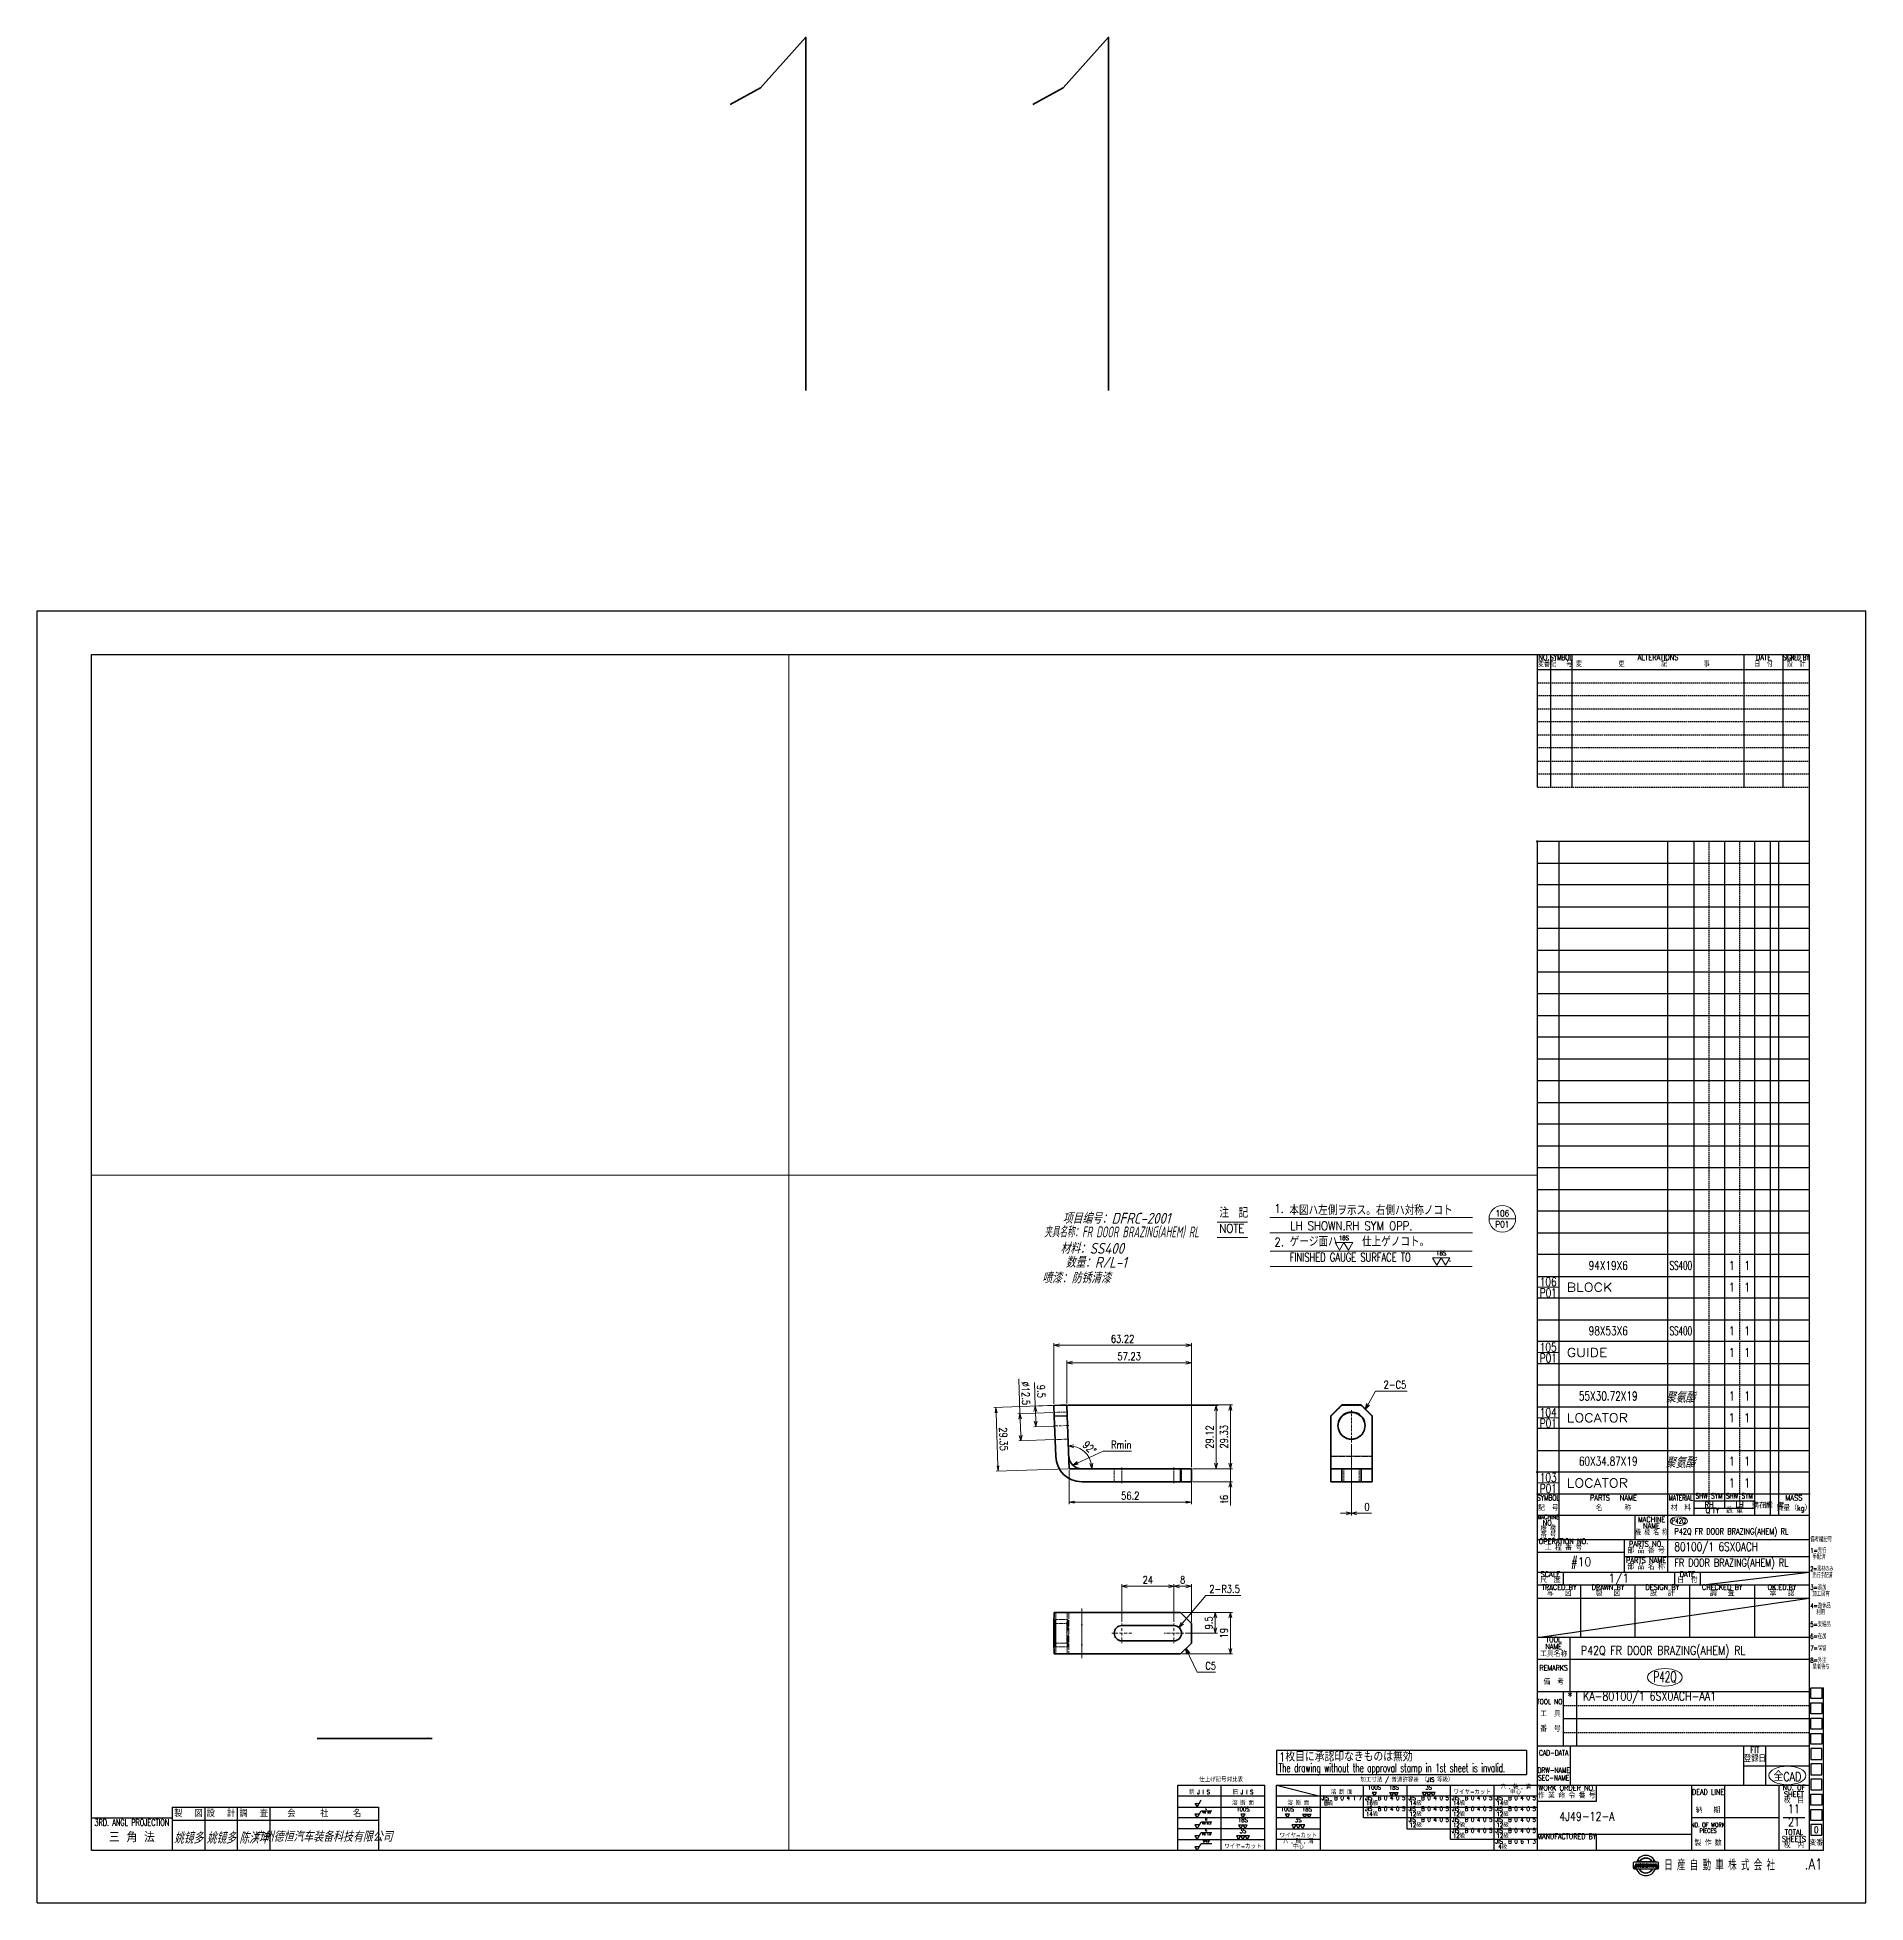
# Model space of a CAD drawing. Header units: millimetres. Extents: x -37676 to 104182, y -50696 to 34441.
# Drawn here: x -37676 to -36835, y 33306 to 34163 of the extents above; entities that cross this region are included whole.
import ezdxf
from ezdxf.enums import TextEntityAlignment as Align

# ---------------------------------------------------------------- set-up
doc = ezdxf.new("R2010")
doc.units = ezdxf.units.MM
doc.header["$LTSCALE"] = 0.5
for name, pattern in [('AM_ISO08W050x2', [9, 6, -0.75, 1.5, -0.75]), ('AM_ISO09W050', [22.5, 12, -1.5, 3, -1.5, 3, -1.5]), ('DASHDOT', [18.5, 12, -3, 0.5, -3]), ('DASHED', [15, 12, -3]), ('HIDDEN', [9.525, 6.35, -3.175])]:
    doc.linetypes.add(name, pattern=pattern)
doc.layers.add('\\M+1907D\\M+19867', color=3, linetype='Continuous')
doc.layers.add('\\M+1907D\\M+19867\\M+195E2\\M+18F95\\M+190FC', color=7, linetype='Continuous', plot=False)
for name, color, linetype, lineweight in [('CENTER', 2, 'AM_ISO09W050', 9), ('DIM', 7, 'Continuous', 9), ('DRAWING', 3, 'Continuous', 40), ('HIDDEN', 4, 'AM_ISO08W050x2', 9), ('LIST', 140, 'Continuous', 18), ('TEXT', 140, 'Continuous', 18), ('材质&数量层', 1, 'Continuous', 9), ('标注线', 3, 'Continuous', 18)]:
    doc.layers.add(name, color=color, linetype=linetype, lineweight=lineweight)
doc.styles.add('DIM', font='romans.shx', dxfattribs={"width": 0.8, "bigfont": 'bigfont.shx'})
doc.styles.add('GB', font='gbeitc.shx', dxfattribs={"bigfont": 'gbcbig.shx'})
doc.styles.add('KAI', font='simplex.shx', dxfattribs={"width": 0.8, "bigfont": 'extfont.shx'})
doc.styles.add('KAI(\\M+18F63)', font='simplex.shx', dxfattribs={"width": 0.8, "bigfont": 'extfont.shx'})
doc.styles.get("Standard").update_dxf_attribs({"font": 'simplex.shx'})
doc.dimstyles.new('DEH 1-1$0', dxfattribs={"dimtxt": 3.5, "dimasz": 2.5, "dimexe": 1, "dimexo": 0.625, "dimgap": 1.2, "dimtad": 1, "dimzin": 9, "dimdsep": 46, "dimtxsty": 'DIM', "dimblk": 'OPEN', "dimcen": 0, "dimclrd": 8, "dimclre": 8, "dimclrt": 2, "dimazin": 2, "dimtfac": 0.5, "dimtmove": 0, "dimatfit": 3, "dimldrblk": 'OPEN', "dimfxl": 0, "dimtolj": 2, "dimlwd": 18, "dimlwe": 18, "dimarcsym": 0})
doc.dimstyles.new('NISSAN1-1', dxfattribs={"dimtxt": 3.5, "dimasz": 2.5, "dimexe": 1, "dimexo": 0.625, "dimgap": 1.2, "dimtad": 3, "dimdsep": 46, "dimtxsty": 'DIM', "dimblk": 'OPEN30', "dimcen": 0, "dimclrd": 256, "dimclre": 256, "dimclrt": 140, "dimazin": 2, "dimtfac": 0.5, "dimtmove": 0, "dimatfit": 3, "dimldrblk": 'OPEN30', "dimfxl": 0, "dimtolj": 2, "dimlwd": 9, "dimlwe": 9, "dimarcsym": 0})
doc.dimstyles.new('NISSAN1-1$0', dxfattribs={"dimtxt": 3.5, "dimasz": 2.5, "dimexe": 1, "dimexo": 0.625, "dimgap": 1.2, "dimtad": 3, "dimdsep": 46, "dimtxsty": 'DIM', "dimblk": 'OPEN30', "dimcen": 0, "dimclrd": 256, "dimclre": 256, "dimclrt": 140, "dimazin": 2, "dimtfac": 0.5, "dimtmove": 0, "dimatfit": 3, "dimldrblk": 'OPEN30', "dimfxl": 0, "dimtolj": 2, "dimlwd": 9, "dimlwe": 9, "dimarcsym": 0})
doc.dimstyles.new('NISSAN1-1$4', dxfattribs={"dimtxt": 3.5, "dimasz": 2.5, "dimexe": 1, "dimexo": 0.625, "dimgap": 1.2, "dimtad": 3, "dimtoh": 1, "dimdsep": 46, "dimtxsty": 'DIM', "dimblk": 'OPEN30', "dimcen": 0, "dimclrd": 256, "dimclre": 256, "dimclrt": 140, "dimazin": 2, "dimtfac": 0.5, "dimtofl": 0, "dimtmove": 0, "dimatfit": 3, "dimldrblk": 'OPEN30', "dimfxl": 0, "dimtolj": 2, "dimlwd": 9, "dimlwe": 9, "dimarcsym": 0})
doc.dimstyles.new('NISSAN1-1$7', dxfattribs={"dimtxt": 3.5, "dimasz": 2.5, "dimexe": 1, "dimexo": 0.625, "dimgap": 1.2, "dimtad": 3, "dimdsep": 46, "dimtxsty": 'DIM', "dimblk": 'OPEN30', "dimcen": -0.09, "dimclrd": 256, "dimclre": 256, "dimclrt": 140, "dimazin": 2, "dimtfac": 0.5, "dimtmove": 0, "dimatfit": 3, "dimldrblk": 'OPEN30', "dimfxl": 0, "dimtolj": 2, "dimlwd": 9, "dimlwe": 9, "dimarcsym": 0})
pattern_1 = [(45, (0, 5000), (-0.1122532, 0.1122532), [])]

# ---------------------------------------------------------------- blocks, each defined once
blk = doc.blocks.new('A$C06AF053D')
at = {"layer": 'Defpoints'}
for p, q in [((0, 0), (0, 594)), ((0, 594), (841, 594)), ((841, 0), (841, 594)), ((0, 0), (841, 0))]:
    blk.add_line(p, q, dxfattribs=at)
blk = doc.blocks.new('A1-1-1')
at = {"layer": '\\M+1907D\\M+19867'}
h = blk.add_hatch(dxfattribs=at)
h.set_pattern_fill('ANSI31', color=4, scale=0.05, style=0)
h.set_pattern_definition(pattern_1)
edge = h.paths.add_edge_path(flags=16)
edge.add_arc((739.87, 5017.09), 3.33, 29.63907, 150.36093)
edge.add_line((736.98, 5018.74), (742.76, 5018.74))
edge = h.paths.add_edge_path()
edge.add_line((745.32, 5018.64), (734.45, 5018.64))
edge.add_arc((739.87, 5017.09), 3.47, 26.47449, 153.52551)
h = blk.add_hatch(dxfattribs=at)
h.set_pattern_fill('ANSI31', color=4, scale=0.05, style=0)
h.set_pattern_definition(pattern_1)
edge = h.paths.add_edge_path(flags=16)
edge.add_line((736.93, 5015.53), (742.81, 5015.53))
edge.add_arc((739.87, 5017.09), 3.33, 207.94068, 332.05932, ccw=False)
edge = h.paths.add_edge_path()
edge.add_arc((739.87, 5017.09), 3.47, 204.88936, 335.11064)
edge.add_line((734.45, 5015.63), (745.32, 5015.63))
h = blk.add_hatch(dxfattribs=at)
h.set_pattern_fill('ANSI31', color=4, scale=0.05, style=0)
h.set_pattern_definition(pattern_1)
h.paths.add_polyline_path([(735.86, 5016.91), (735.86, 5016.3), (735.32, 5016.3), (735.32, 5017.94), (735.79, 5017.94), (736.34, 5017.07), (736.34, 5017.94), (736.88, 5017.94), (736.88, 5016.3), (736.25, 5016.3)])
h = blk.add_hatch(dxfattribs=at)
h.set_pattern_fill('ANSI31', color=4, scale=0.05, style=0)
h.set_pattern_definition(pattern_1)
h.paths.add_polyline_path([(737.21, 5017.94), (737.21, 5016.3), (737.75, 5016.3), (737.75, 5017.94)])
h = blk.add_hatch(dxfattribs=at)
h.set_pattern_fill('ANSI31', color=4, scale=0.05, style=0)
h.set_pattern_definition(pattern_1)
edge = h.paths.add_edge_path()
edge.add_line((738.13, 5016.84), (738.76, 5016.84))
edge.add_arc((738.76, 5016.88), 0.045, 270, 430)
edge.add_line((738.78, 5016.92), (738.49, 5017.03))
edge.add_arc((738.6, 5017.48), 0.467, 103.69613, 256.30387, ccw=False)
edge.add_line((738.49, 5017.94), (739.42, 5017.94))
edge.add_line((739.42, 5017.94), (739.42, 5017.4))
edge.add_line((739.42, 5017.4), (738.78, 5017.4))
edge.add_arc((738.78, 5017.35), 0.045, 90, 250)
edge.add_line((738.77, 5017.31), (739.06, 5017.2))
edge.add_arc((738.95, 5016.75), 0.468, -75.71798, 75.71798, ccw=False)
edge.add_line((739.06, 5016.3), (738.13, 5016.3))
edge.add_line((738.13, 5016.3), (738.13, 5016.84))
h = blk.add_hatch(dxfattribs=at)
h.set_pattern_fill('ANSI31', color=4, scale=0.05, style=0)
h.set_pattern_definition(pattern_1)
edge = h.paths.add_edge_path()
edge.add_arc((740.4, 5017.35), 0.045, 90, 250)
edge.add_line((740.38, 5017.31), (740.68, 5017.2))
edge.add_arc((740.57, 5016.75), 0.468, -75.71798, 75.71798, ccw=False)
edge.add_line((740.68, 5016.3), (739.75, 5016.3))
edge.add_line((739.75, 5016.3), (739.75, 5016.84))
edge.add_line((739.75, 5016.84), (740.38, 5016.84))
edge.add_arc((740.38, 5016.88), 0.045, 270, 430)
edge.add_line((740.4, 5016.92), (740.11, 5017.03))
edge.add_arc((740.22, 5017.48), 0.467, 103.69613, 256.30387, ccw=False)
edge.add_line((740.11, 5017.94), (741.03, 5017.94))
edge.add_line((741.03, 5017.94), (741.03, 5017.4))
edge.add_line((741.03, 5017.4), (740.4, 5017.4))
h = blk.add_hatch(dxfattribs=at)
h.set_pattern_fill('ANSI31', color=4, scale=0.05, style=0)
h.set_pattern_definition(pattern_1)
h.paths.add_polyline_path([(742.07, 5017.37), (741.96, 5016.95), (742.19, 5016.95)], flags=16)
h.paths.add_polyline_path([(741.68, 5017.94), (742.47, 5017.94), (742.94, 5016.3), (742.38, 5016.3), (742.29, 5016.59), (741.86, 5016.59), (741.77, 5016.3), (741.21, 5016.3)])
h = blk.add_hatch(dxfattribs=at)
h.set_pattern_fill('ANSI31', color=4, scale=0.05, style=0)
h.set_pattern_definition(pattern_1)
h.paths.add_polyline_path([(743.16, 5016.3), (743.16, 5017.94), (743.61, 5017.94), (744.17, 5017.05), (744.17, 5017.94), (744.71, 5017.94), (744.71, 5016.3), (744.08, 5016.3), (743.7, 5016.91), (743.7, 5016.3)])
for p, q in [((25, 5574), (815, 5574)), ((25, 5024), (25, 5574)), ((690, 5513), (690, 5574)), ((815, 5574), (815, 5024)), ((815, 5567), (690, 5567)), ((690, 5024), (690, 5488)), ((690, 5152), (815, 5152)), ((524.55, 5054), (564.55, 5054)), ((524.55, 5024), (524.55, 5054)), ((544.55, 5024), (544.55, 5054)), ((564.55, 5024), (564.55, 5054)), ((570, 5054), (690, 5054)), ((570, 5024), (570, 5054)), ((590, 5054), (590, 5024)), ((62, 5044), (157, 5044)), ((62, 5044), (62, 5024)), ((157, 5044), (157, 5024)), ((564.55, 5049), (524.55, 5049)), ((690, 5049), (570, 5049)), ((25, 5039), (62, 5039)), ((815, 5024), (25, 5024))]:
    blk.add_line(p, q, dxfattribs=at)
at = {"layer": '\\M+1907D\\M+19867', "color": 6}
for p, q in [((696, 5574), (696, 5513)), ((706, 5513), (706, 5574)), ((785, 5574), (785, 5513)), ((803, 5513), (803, 5574)), ((815, 5488), (690, 5488)), ((700, 5167), (700, 5488)), ((750, 5152), (750, 5488)), ((762, 5488), (762, 5178)), ((776, 5488), (776, 5181.4)), ((790, 5178), (790, 5488)), ((797, 5488), (797, 5178)), ((801, 5178), (801, 5488)), ((690, 5478), (815, 5478)), ((815, 5468), (690, 5468)), ((690, 5458), (815, 5458)), ((815, 5448), (690, 5448)), ((690, 5438), (815, 5438)), ((690, 5428), (815, 5428)), ((815, 5418), (690, 5418)), ((690, 5408), (815, 5408)), ((815, 5398), (690, 5398)), ((690, 5388), (815, 5388)), ((815, 5378), (690, 5378)), ((690, 5368), (815, 5368)), ((815, 5358), (690, 5358)), ((690, 5348), (815, 5348)), ((815, 5338), (690, 5338)), ((690, 5328), (815, 5328)), ((815, 5318), (690, 5318)), ((690, 5308), (815, 5308)), ((815, 5298), (690, 5298)), ((690, 5288), (815, 5288)), ((815, 5278), (690, 5278)), ((690, 5268), (815, 5268)), ((815, 5258), (690, 5258)), ((690, 5248), (815, 5248)), ((815, 5238), (690, 5238)), ((690, 5228), (815, 5228)), ((815, 5218), (690, 5218)), ((690, 5208), (815, 5208)), ((815, 5198), (690, 5198)), ((690, 5188), (815, 5188)), ((790, 5184.7), (762, 5184.7)), ((762, 5181.4), (790, 5181.4)), ((815, 5178), (690, 5178)), ((735, 5167), (735, 5178)), ((690, 5167), (815, 5167)), ((730, 5152), (730, 5167)), ((730, 5161), (690, 5161)), ((815, 5159), (730, 5159)), ((702, 5146), (702, 5152)), ((753, 5152), (753, 5146)), ((765, 5146), (765, 5152)), ((815, 5146), (690, 5146)), ((690, 5140), (815, 5140)), ((710, 5122), (710, 5146)), ((735, 5122), (735, 5146)), ((760, 5146), (760, 5122)), ((790, 5122), (790, 5146)), ((815, 5122), (690, 5122)), ((705, 5097), (705, 5122)), ((690, 5112), (815, 5112)), ((815, 5097), (690, 5097)), ((702, 5072), (702, 5097)), ((708, 5097), (708, 5072)), ((815.82, 5098.84), (820.82, 5098.84)), ((815.82, 5093.84), (815.82, 5098.84)), ((820.82, 5098.84), (820.82, 5093.84)), ((821.5, 5099), (821.5, 5024)), ((820.82, 5093.84), (815.82, 5093.84)), ((815.82, 5091.84), (820.82, 5091.84)), ((815.82, 5086.84), (815.82, 5091.84)), ((820.82, 5086.84), (815.82, 5086.84)), ((820.82, 5091.84), (820.82, 5086.84)), ((815, 5084.5), (702, 5084.5)), ((815.82, 5084.84), (820.82, 5084.84)), ((815.82, 5079.84), (815.82, 5084.84)), ((820.82, 5079.84), (815.82, 5079.84)), ((820.82, 5084.84), (820.82, 5079.84)), ((685, 5070), (570, 5070)), ((570, 5070), (570, 5059)), ((685, 5070), (685, 5059)), ((815, 5072), (690, 5072)), ((705, 5072), (705, 5054)), ((785, 5054), (785, 5072)), ((795, 5054), (795, 5072)), ((815.82, 5077.84), (820.82, 5077.84)), ((815.82, 5072.84), (815.82, 5077.84)), ((820.82, 5072.84), (815.82, 5072.84)), ((820.82, 5070.84), (815.82, 5070.84)), ((815.82, 5070.84), (815.82, 5065.84)), ((820.82, 5077.84), (820.82, 5072.84)), ((820.82, 5065.84), (820.82, 5070.84)), ((785, 5063), (815, 5063)), ((815.82, 5065.84), (820.82, 5065.84)), ((820.82, 5063.84), (815.82, 5063.84)), ((815.82, 5063.84), (815.82, 5058.84)), ((820.82, 5058.84), (820.82, 5063.84)), ((570, 5059), (685, 5059)), ((570, 5054), (590, 5049)), ((610, 5039), (610, 5054)), ((630, 5054), (630, 5034)), ((650, 5029), (650, 5054)), ((670, 5054), (670, 5024)), ((690, 5054), (801, 5054)), ((717, 5054), (717, 5046.5)), ((761, 5024), (761, 5054)), ((776, 5054), (776, 5024)), ((801, 5054), (801, 5024)), ((801, 5054), (815, 5054)), ((801, 5054), (815, 5054)), ((815.82, 5058.84), (820.82, 5058.84)), ((815.82, 5056.84), (815.82, 5051.84)), ((820.82, 5056.84), (815.82, 5056.84)), ((820.82, 5051.84), (820.82, 5056.84)), ((77, 5044), (77, 5024)), ((92, 5044), (92, 5024)), ((107, 5044), (107, 5024)), ((524.55, 5044), (564.55, 5044)), ((570, 5044), (690, 5044)), ((717, 5046.5), (690, 5046.5)), ((815.82, 5051.84), (820.82, 5051.84)), ((815.82, 5049.84), (820.82, 5049.84)), ((815.82, 5044.84), (815.82, 5049.84)), ((820.82, 5044.84), (815.82, 5044.84)), ((820.82, 5049.84), (820.82, 5044.84)), ((62, 5038), (157, 5038)), ((564.55, 5039), (524.55, 5039)), ((590, 5039), (570, 5039)), ((690, 5039), (610, 5039)), ((801, 5039), (761, 5039)), ((813, 5039), (803, 5039)), ((815.75, 5036), (815.75, 5031)), ((820.75, 5036), (815.75, 5036)), ((815.82, 5042.84), (820.82, 5042.84)), ((815.82, 5037.84), (815.82, 5042.84)), ((820.82, 5037.84), (815.82, 5037.84)), ((820.75, 5031), (820.75, 5036)), ((820.82, 5042.84), (820.82, 5037.84)), ((564.55, 5034), (524.55, 5034)), ((524.55, 5029), (564.55, 5029)), ((570, 5034), (590, 5034)), ((590, 5029), (570, 5029)), ((630, 5034), (690, 5034)), ((690, 5029), (650, 5029)), ((690, 5031.5), (761, 5031.5)), ((717, 5031.5), (717, 5024)), ((815.75, 5031), (820.75, 5031)), ((821.5, 5024), (815, 5024))]:
    blk.add_line(p, q, dxfattribs=at)
at = {"layer": '\\M+1907D\\M+19867', "color": 6, "linetype": 'HIDDEN', "ltscale": 0.2}
for p, q in [((690, 5561), (815, 5561)), ((815, 5555), (690, 5555)), ((690, 5549), (815, 5549)), ((815, 5543), (690, 5543)), ((690, 5537), (815, 5537)), ((815, 5531), (690, 5531)), ((690, 5525), (815, 5525)), ((815, 5519), (690, 5519)), ((690, 5513), (815, 5513)), ((769, 5184.7), (769, 5488)), ((783, 5488), (783, 5184.7)), ((702, 5090.75), (815, 5090.75)), ((702, 5078.25), (815, 5078.25))]:
    blk.add_line(p, q, dxfattribs=at)
at = {"layer": '\\M+1907D\\M+19867', "color": 9}
for p, q in [((765, 5146), (815, 5152)), ((690, 5122), (815, 5140))]:
    blk.add_line(p, q, dxfattribs=at)
at = {"layer": '\\M+1907D\\M+19867', "color": 4}
for p, q in [((532.45, 5045.73), (533.45, 5044)), ((533.45, 5044), (535.31, 5047.23)), ((616, 5050.73), (614, 5050.73)), ((614, 5050.73), (615, 5049)), ((615, 5049), (616, 5050.73)), ((622, 5050.73), (623, 5049)), ((622, 5050.73), (626, 5050.73)), ((623, 5049), (624, 5050.73)), ((624, 5050.73), (625, 5049)), ((625, 5049), (626, 5050.73)), ((643, 5050.73), (637, 5050.73)), ((637, 5050.73), (638, 5049)), ((638, 5049), (639, 5050.73)), ((639, 5050.73), (640, 5049)), ((640, 5049), (641, 5050.73)), ((641, 5050.73), (642, 5049)), ((642, 5049), (643, 5050.73)), ((532.45, 5040.73), (533.45, 5039)), ((534.45, 5040.73), (532.45, 5040.73)), ((532.45, 5035.73), (533.45, 5034)), ((534.45, 5035.73), (532.45, 5035.73)), ((533.45, 5039), (535.31, 5042.23)), ((533.45, 5034), (535.31, 5037.23)), ((535.31, 5042.23), (540.22, 5042.23)), ((535.31, 5037.23), (540.22, 5037.23)), ((552.55, 5035.73), (553.55, 5034)), ((552.55, 5035.73), (556.55, 5035.73)), ((553.55, 5040.73), (554.55, 5039)), ((555.55, 5040.73), (553.55, 5040.73)), ((553.55, 5034), (554.55, 5035.73)), ((554.55, 5039), (555.55, 5040.73)), ((554.55, 5035.73), (555.55, 5034)), ((555.55, 5034), (556.55, 5035.73)), ((574, 5040.73), (575, 5039)), ((576, 5040.73), (574, 5040.73)), ((575, 5039), (576, 5040.73)), ((583, 5035.73), (577, 5035.73)), ((577, 5035.73), (578, 5034)), ((578, 5034), (579, 5035.73)), ((579, 5035.73), (580, 5034)), ((580, 5034), (581, 5035.73)), ((581, 5035.73), (582, 5034)), ((582, 5040.73), (583, 5039)), ((582, 5040.73), (586, 5040.73)), ((582, 5034), (583, 5035.73)), ((583, 5039), (584, 5040.73)), ((584, 5040.73), (585, 5039)), ((585, 5039), (586, 5040.73)), ((532.45, 5030.73), (533.45, 5029)), ((534.45, 5030.73), (532.45, 5030.73)), ((533.45, 5029), (535.31, 5032.23)), ((533.45, 5024), (535.31, 5027.23)), ((535.31, 5032.23), (540.22, 5032.23)), ((535.31, 5027.23), (540.22, 5027.23)), ((557.55, 5030.73), (551.55, 5030.73)), ((551.55, 5030.73), (552.55, 5029)), ((552.55, 5029), (553.55, 5030.73)), ((553.55, 5030.73), (554.55, 5029)), ((554.55, 5029), (555.55, 5030.73)), ((555.55, 5030.73), (556.55, 5029)), ((556.55, 5029), (557.55, 5030.73)), ((532.45, 5025.73), (533.45, 5024)), ((534.45, 5025.73), (532.45, 5025.73)), ((734.11, 5018.29), (734.11, 5015.98)), ((745.32, 5018.64), (734.45, 5018.64)), ((735.65, 5018.99), (735.95, 5018.64)), ((735.75, 5019.19), (736.21, 5018.64)), ((735.85, 5019.38), (736.48, 5018.64)), ((735.96, 5019.56), (736.74, 5018.64)), ((736.06, 5019.71), (736.84, 5018.78)), ((742.76, 5018.74), (736.98, 5018.74)), ((743.72, 5019.71), (742.93, 5018.78)), ((743.81, 5019.56), (743.04, 5018.64)), ((743.92, 5019.38), (743.3, 5018.64)), ((744.03, 5019.19), (743.56, 5018.64)), ((744.12, 5018.99), (743.82, 5018.64)), ((745.67, 5015.98), (745.67, 5018.29)), ((734.11, 5017.25), (735.47, 5015.63)), ((734.11, 5016.94), (735.2, 5015.63)), ((734.11, 5016.63), (734.94, 5015.63)), ((734.11, 5016.32), (734.68, 5015.63)), ((734.11, 5016.01), (734.42, 5015.63)), ((734.45, 5015.63), (745.32, 5015.63)), ((735.32, 5016.3), (735.32, 5017.94)), ((735.32, 5017.94), (735.79, 5017.94)), ((735.86, 5016.3), (735.32, 5016.3)), ((735.79, 5017.94), (736.34, 5017.07)), ((736.25, 5016.3), (735.86, 5016.91)), ((735.86, 5016.91), (735.86, 5016.3)), ((736.88, 5016.3), (736.25, 5016.3)), ((736.34, 5017.07), (736.34, 5017.94)), ((736.34, 5017.94), (736.88, 5017.94)), ((736.88, 5017.94), (736.88, 5016.3)), ((736.93, 5015.53), (742.81, 5015.53)), ((737.75, 5017.94), (737.21, 5017.94)), ((737.21, 5017.94), (737.21, 5016.3)), ((737.21, 5016.3), (737.75, 5016.3)), ((737.75, 5016.3), (737.75, 5017.94)), ((738.13, 5016.84), (738.13, 5016.3)), ((738.13, 5016.84), (738.76, 5016.84)), ((738.13, 5016.3), (739.06, 5016.3)), ((738.49, 5017.94), (739.42, 5017.94)), ((738.78, 5016.92), (738.49, 5017.03)), ((738.77, 5017.31), (739.06, 5017.2)), ((739.42, 5017.4), (738.78, 5017.4)), ((739.42, 5017.94), (739.42, 5017.4)), ((739.75, 5016.84), (740.38, 5016.84)), ((739.75, 5016.84), (739.75, 5016.3)), ((739.75, 5016.3), (740.68, 5016.3)), ((740.11, 5017.94), (741.03, 5017.94)), ((740.4, 5016.92), (740.11, 5017.03)), ((740.38, 5017.31), (740.68, 5017.2)), ((741.03, 5017.4), (740.4, 5017.4)), ((741.03, 5017.94), (741.03, 5017.4)), ((741.21, 5016.3), (741.68, 5017.94)), ((741.77, 5016.3), (741.21, 5016.3)), ((741.68, 5017.94), (742.47, 5017.94)), ((741.86, 5016.59), (741.77, 5016.3)), ((742.29, 5016.59), (741.86, 5016.59)), ((742.07, 5017.37), (741.96, 5016.95)), ((741.96, 5016.95), (742.19, 5016.95)), ((742.19, 5016.95), (742.07, 5017.37)), ((742.38, 5016.3), (742.29, 5016.59)), ((742.94, 5016.3), (742.38, 5016.3)), ((742.47, 5017.94), (742.94, 5016.3)), ((743.16, 5017.94), (743.61, 5017.94)), ((743.16, 5016.3), (743.16, 5017.94)), ((743.7, 5016.3), (743.16, 5016.3)), ((743.61, 5017.94), (744.17, 5017.05)), ((744.08, 5016.3), (743.7, 5016.91)), ((743.7, 5016.91), (743.7, 5016.3)), ((744.71, 5016.3), (744.08, 5016.3)), ((744.17, 5017.05), (744.17, 5017.94)), ((744.17, 5017.94), (744.71, 5017.94)), ((745.67, 5017.25), (744.31, 5015.63)), ((745.67, 5016.94), (744.57, 5015.63)), ((744.71, 5017.94), (744.71, 5016.3)), ((745.67, 5016.63), (744.83, 5015.63)), ((745.67, 5016.32), (745.09, 5015.63)), ((745.67, 5016.01), (745.35, 5015.63))]:
    blk.add_line(p, q, dxfattribs=at)
blk.add_circle((533.45, 5045.2), 0.6, dxfattribs=at)
for centre, radius, start, end in [((734.45, 5018.29), 0.347, 90, 180), ((739.87, 5017.09), 4.62, 19.53298, 160.46702), ((739.87, 5017.09), 3.47, 26.47449, 153.52551), ((739.87, 5017.09), 3.33, 29.63907, 150.36093), ((745.32, 5018.29), 0.347, 0, 90), ((734.45, 5015.98), 0.347, 180, 270), ((739.87, 5017.09), 4.62, 198.40009, 341.59991), ((739.87, 5017.09), 3.47, 204.88936, 335.11064), ((739.87, 5017.09), 3.33, 207.94068, 332.05932), ((738.6, 5017.48), 0.467, 103.69613, 256.30387), ((738.78, 5017.35), 0.045, 90, 250), ((738.76, 5016.88), 0.045, 270, 70), ((738.95, 5016.75), 0.468, 284.28202, 75.71798), ((740.22, 5017.48), 0.467, 103.69613, 256.30387), ((740.4, 5017.35), 0.045, 90, 250), ((740.38, 5016.88), 0.045, 270, 70), ((740.57, 5016.75), 0.468, 284.28202, 75.71798), ((745.32, 5015.98), 0.347, 270, 0)]:
    blk.add_arc(centre, radius, start, end, dxfattribs=at)
at = {"layer": '\\M+1907D\\M+19867', "color": 4, "style": 'KAI'}
for s, height, width, p in [('\\M+195CF\\M+194D4', 2.5, 0.8, (693, 5567.58)), ('NO.', 2.5, 0.8, (693, 5570.68)), ('\\M+18B4C   \\M+18D86', 2.5, 0.8, (701, 5567.58)), ('SYMBOL', 2.5, 0.65, (701, 5570.68)), ('\\M+195CF\\M+18140\\M+18140\\M+18140\\M+18140\\M+18140\\M+18140\\M+18D58\\M+18140\\M+18140\\M+18140\\M+18140\\M+18140\\M+18140\\M+18B4C\\M+18140\\M+18140\\M+18140\\M+18140\\M+18140\\M+18140\\M+18E96\\M+18140\\M+18140\\M+18140\\M+18140\\M+18140', 2.5, 0.8, (745.5, 5567.58)), ('ALTERATIONS', 2.5, 0.8, (745.5, 5570.68)), ('\\M+193FA  \\M+19574', 2.5, 0.8, (794, 5567.58)), ('DATE', 2.5, 0.8, (794, 5570.68)), ('SIGNED BY', 2.5, 0.55, (809, 5570.68)), ('\\M+190DD  \\M+18C76', 2.5, 0.8, (809, 5567.58)), ('SYMBOL', 2.5, 0.65, (695, 5184.2)), ('\\M+18B4C  \\M+18D86', 2.5, 0.9, (695, 5179.5)), ('PARTS   NAME', 2.5, 0.8, (725, 5184.2)), ('\\M+196BC      \\M+18FCC', 2.5, 0.9, (725, 5179.5)), ('MATERIAL', 2.5, 0.6, (756, 5184.2)), ('\\M+18DDE  \\M+197BF', 2.5, 0.9, (756, 5179.5)), ('SHW', 2.5, 0.65, (765.5, 5185.1)), ("Q'TY  \\M+19094 \\M+197CA", 2.5, 0.9, (776, 5178.4)), ('SYM', 2.5, 0.65, (772.5, 5185.1)), ('SHW', 2.5, 0.65, (779.5, 5185.1)), ('SYM', 2.5, 0.65, (786.5, 5185.1)), ('\\M+18EBF\\M+197CA\\M+18169kg\\M+1816A', 2.5, 0.9, (808, 5179.5)), ('MASS', 2.5, 0.8, (808, 5184.2)), ('MACHINE', 2.1, 0.7, (695, 5175.7)), ('\\M+18B40 \\M+18A42', 2.5, 0.8, (695, 5169.9)), ('NO.', 2.5, 0.8, (695, 5172.7)), ('MACHINE', 2.5, 0.75, (742.5, 5174.25)), ('NAME', 2.5, 0.75, (742.5, 5171.25)), ('OPERATION NO.', 2.5, 0.8, (702, 5164.2)), ('\\M+194D4 \\M+18D86', 2.5, 0.8, (695, 5167.2)), ('\\M+18D48 \\M+192F6 \\M+194D4 \\M+18D86', 2.5, 0.9, (702, 5161.3)), ('PARTS NO.', 2.5, 0.8, (740, 5163)), ('\\M+18B40 \\M+18A42 \\M+196BC \\M+18FCC', 2.5, 0.75, (742.5, 5168.25)), ('PARTS NAME', 2.5, 0.8, (740, 5155.5)), ('\\M+19594 \\M+19569 \\M+194D4 \\M+18D86', 2.5, 0.9, (740, 5160)), ('\\M+19594 \\M+19569 \\M+196BC \\M+18FCC', 2.5, 0.9, (740, 5152.5)), ('\\M+18EDA  \\M+19378', 2.5, 0.9, (696, 5146.3)), ('SCALE', 2.5, 0.8, (696, 5149.1)), ('\\M+193FA  \\M+19574', 2.5, 0.9, (759, 5146.3)), ('DATE', 2.5, 0.8, (759, 5149.1)), ('TRACED BY', 2.5, 0.75, (700, 5143.1)), ('\\M+18ECA   \\M+1907D', 2.5, 0.9, (700, 5140.3)), ('DRAWN BY', 2.5, 0.75, (722.5, 5143.1)), ('\\M+190BB   \\M+1907D', 2.5, 0.9, (722.5, 5140.3)), ('DESIGN BY', 2.5, 0.75, (747.5, 5143.1)), ('\\M+190DD   \\M+18C76', 2.5, 0.9, (747.5, 5140.3)), ('CHECKED BY', 2.5, 0.75, (775, 5143.1)), ('\\M+192B2   \\M+18DB8', 2.5, 0.9, (775, 5140.3)), ('OK.ED.BY', 2.5, 0.75, (802.5, 5143.1)), (' \\M+18FB3   \\M+19446 ', 2.5, 0.9, (802.5, 5140.3)), ('TOOL', 2.5, 0.75827, (697.5, 5119)), ('\\M+18D48\\M+18BEF\\M+196BC\\M+18FCC', 2.5, 0.9, (697.5, 5112.4)), ('NAME', 2.5, 0.692741, (697.5, 5115.8)), ('REMARKS', 2.5, 0.691521, (697.5, 5106)), ('\\M+194F5  \\M+18D6C', 2.5, 0.9, (697.5, 5099.5)), ('TOOL NO.', 2.3, 0.75, (696, 5090.6)), ('\\M+18D48\\M+18140\\M+18BEF', 2.5, 0.9, (696, 5084.8)), ('\\M+194D4\\M+18140\\M+18D86', 2.5, 0.9, (696, 5078)), ('CAD-DATA', 2.5, 0.65, (697.5, 5066.9)), ('FIT', 3, 0.8, (790, 5067.8)), ('DRW-NAME', 2.5, 0.65, (697.5, 5058.9)), ('\\M+1936F\\M+1985E\\M+193FA', 3, 0.8, (790, 5063.8)), ('\\M+18E64\\M+18FE3\\M+182B0\\M+18B4C\\M+18D86\\M+191CE\\M+194E4\\M+1955C', 2, 0.9, (544.52, 5055.01)), ('100S', 2, 0.9, (615, 5051.43)), ('18S', 2, 0.9, (624, 5051.43)), ('3S', 2, 0.9, (640, 5051.43)), ('\\M+18C8A . \\M+18EB2 . \\M+18D61', 2, 0.9, (680, 5051.7)), ('SEC-NAME', 2.5, 0.65, (697.5, 5055.4)), ('WORK ORDER NO.', 2.5, 0.75, (703.5, 5050.8)), ('NO. OF', 2.5, 0.8, (808, 5051)), ('\\M+19056 J I S', 2, 0.9, (534.55, 5049.3)), ('\\M+18B8C J I S', 2, 0.9, (554.55, 5049.3)), ('\\M+1976E \\M+19266 \\M+196CA', 2, 0.9, (554.55, 5044.3)), ('100S', 2, 0.9, (554.55, 5041.43)), ('100S', 2, 0.9, (575, 5041.43)), ('\\M+1976E \\M+19266 \\M+196CA', 2, 0.9, (580, 5044.3)), ('18S', 2, 0.9, (584, 5041.43)), ('JIS  B 0 4 1 7', 2, 0.9, (600, 5046.6)), ('B\\M+18B89', 2, 0.9, (594, 5044.2)), ('\\M+1976E \\M+19266 \\M+196CA', 2, 0.9, (600, 5049.3)), ('JIS  B 0 4 0 5', 2, 0.9, (620, 5046.6)), ('JIS  B 0 4 0 5', 2, 0.9, (620, 5041.6)), ('16\\M+18B89', 2, 0.9, (614, 5044.2)), ('JIS  B 0 4 0 5', 2, 0.9, (640, 5046.6)), ('JIS  B 0 4 0 5', 2, 0.9, (640, 5041.6)), ('14\\M+18B89', 2, 0.9, (634, 5044.2)), ('JIS  B 0 4 0 5', 2, 0.9, (660, 5046.6)), ('JIS  B 0 4 0 5', 2, 0.9, (660, 5041.6)), ('14\\M+18B89', 2, 0.9, (654, 5044.2)), ('\\M+1838F\\M+18343\\M+18384-\\M+1834A\\M+18362\\M+18367', 2, 0.9, (660, 5049.3)), ('JIS  B 0 4 0 5', 2, 0.9, (680, 5046.6)), ('JIS  B 0 4 0 5', 2, 0.9, (680, 5041.6)), ('14\\M+18B89', 2, 0.9, (674, 5044.2)), ('\\M+19286\\M+19053', 2, 0.9, (680, 5049.3)), ('\\M+18DEC \\M+18BC6 \\M+196BD \\M+197DF \\M+194D4 \\M+18D86', 2.5, 0.9, (703.5, 5047.3)), ('DEAD LINE', 2.5, 0.7, (768.5, 5048.9)), ('\\M+1945B   \\M+18AFA', 2.5, 0.9, (768.5, 5040.5)), ('\\M+19687  \\M+196DA', 2.5, 0.9, (808, 5045)), ('SHEET', 2.5, 0.8, (808, 5047.9)), ('3RD. ANGL PROJECTION', 3, 0.65, (43.5, 5034.5)), ('Ra 6.3', 1, 0.9, (537.86, 5035.81)), ('Ra 25', 1, 0.9, (537.86, 5040.81)), ('M', 1, 0.9, (537.64, 5037.57)), ('L', 1, 0.9, (537.64, 5042.57)), ('18S', 2, 0.9, (554.55, 5036.43)), ('3S', 2, 0.9, (580, 5036.43)), ('14\\M+18B89', 2, 0.9, (614, 5039.2)), ('JIS  B 0 4 0 5', 2, 0.9, (640, 5036.6)), ('12\\M+18B89', 2, 0.9, (634, 5039.2)), ('12\\M+18B89', 2, 0.9, (634, 5034.2)), ('JIS  B 0 4 0 5', 2, 0.9, (660, 5036.6)), ('12\\M+18B89', 2, 0.9, (654, 5039.2)), ('12\\M+18B89', 2, 0.9, (654, 5034.2)), ('JIS  B 0 4 0 5', 2, 0.9, (680, 5036.6)), ('12\\M+18B89', 2, 0.9, (674, 5039.2)), ('12\\M+18B89', 2, 0.9, (674, 5034.2)), ('NO. OF WORK', 2, 0.7, (768.5, 5034.2)), ('Ra 1.6', 1, 0.9, (537.86, 5030.81)), ('SPED', 1, 0.9, (537.64, 5027.57)), ('G', 1, 0.9, (537.64, 5032.57)), ('\\M+1838F\\M+18343\\M+18384-\\M+1834A\\M+18362\\M+18367', 2, 0.9, (554.55, 5024.3)), ('3S', 2, 0.9, (554.55, 5031.43)), ('\\M+1838F\\M+18343\\M+18384-\\M+1834A\\M+18362\\M+18367', 2, 0.9, (580, 5029.3)), ('\\M+18C8A . \\M+18EB2 . \\M+18D61', 2, 0.9, (580, 5026.7)), ('\\M+19286\\M+19053', 2, 0.9, (580, 5024.3)), ('JIS  B 0 4 0 5', 2, 0.9, (660, 5031.6)), ('12\\M+18B89', 2, 0.9, (654, 5029.2)), ('JIS  B 0 4 0 5', 2, 0.9, (680, 5031.6)), ('JIS  B 0 6 1 3', 2, 0.9, (680, 5026.6)), ('12\\M+18B89', 2, 0.9, (674, 5029.2)), ('4\\M+18B89', 2, 0.9, (674, 5024.2)), ('MANUFACTURED BY', 2.5, 0.7, (703.5, 5028.5)), ('\\M+190BB \\M+18DEC \\M+19094', 2.5, 0.9, (768.5, 5025.5)), ('PIECES', 2, 0.7, (768.5, 5031.5)), ('SHEETS', 2.5, 0.8, (808, 5027.3)), ('\\M+19687  \\M+193E0', 2.5, 0.9, (808, 5024.4)), ('TOTAL', 2.5, 0.8, (808, 5030.4)), ('\\M+195CF\\M+194D4', 2.5, 0.9, (818.25, 5025.6))]:
    blk.add_text(s, height=height, dxfattribs=dict(at, width=width)).set_placement(p, align=Align.BOTTOM_CENTER)
at = {"layer": '\\M+1907D\\M+19867', "color": 4, "style": 'KAI(\\M+18F63)', "width": 0.9}
for s, p in [('\\M+18D77\\M+18DDD\\M+19557', (793.5, 5183)), ('\\M+194F5\\M+18140\\M+18D6C', (799, 5183))]:
    blk.add_text(s, height=2.5, dxfattribs=at).set_placement(p, align=Align.MIDDLE)
at = {"layer": '\\M+1907D\\M+19867', "color": 4, "style": 'KAI'}
for s, width, p in [('\\M+194F5\\M+18D6C\\M+19793\\M+18B4C\\M+18D86', 0.65, (815.5, 5167)), ('1=\\M+190E6\\M+18D73 ', 0.65, (815.5, 5162)), ('\\M+18EE8\\M+1947A\\M+18DCF', 0.65, (816.5, 5159)), ('2=\\M+19166\\M+18DDE\\M+182CC\\M+182DD', 0.6, (815.5, 5153.5)), ('\\M+190E6\\M+18D73\\M+18EE8\\M+1947A\\M+18DCF', 0.6, (816.5, 5150.5)), ('3=\\M+192C7\\M+189C1 ', 0.65, (815.5, 5145)), ('\\M+189C1\\M+18D48\\M+1907D\\M+1974C', 0.65, (816.5, 5142)), ('4=\\M+19756\\M+18B78\\M+19569', 0.65, (815.5, 5136.5)), ('\\M+19798\\M+19770', 0.65, (818.3, 5133.5)), ('5=\\M+18E78\\M+18B8B\\M+19569', 0.65, (815.5, 5128)), ('6=\\M+18DDD\\M+189C1 ', 0.65, (815.5, 5122.5)), ('7=\\M+195DB\\M+197AF ', 0.65, (815.5, 5117)), ('8=\\M+18A4F\\M+1928D ', 0.65, (815.5, 5111.5)), ('\\M+18BC6\\M+18ED2\\M+191D2\\M+182BF', 0.65, (816.5, 5108.5))]:
    blk.add_text(s, height=2.2, dxfattribs=dict(at, width=width)).set_placement(p, align=Align.MIDDLE_LEFT)
for s, width, p in [('The drawing without the approval stamp in 1st sheet is invalid.', 0.6, (571, 5060)), ('1\\M+19687\\M+196DA\\M+182C9\\M+18FB3\\M+19446\\M+188F3\\M+182C8\\M+182AB\\M+182E0\\M+182CC\\M+182CD\\M+196B3\\M+18CF8', 0.9, (571, 5065))]:
    blk.add_text(s, height=4, dxfattribs=dict(at, width=width)).set_placement(p)
at = {"layer": '\\M+1907D\\M+19867', "color": 4, "style": 'KAI', "width": 0.9}
blk.add_text('\\M+189C1\\M+18D48\\M+190A1\\M+19640 / \\M+19581\\M+192CA\\M+18B96\\M+19765\\M+18DB7 \\M+18169JIS \\M+19399\\M+18B89\\M+1816A', height=2, rotation=0, dxfattribs=at).set_placement((630, 5055), align=Align.BOTTOM_CENTER)
at = {"layer": '\\M+1907D\\M+19867', "color": 4, "style": 'KAI'}
for s, width, p in [('\\M+190BB\\M+18140 \\M+1907D', 0.9, (69.5, 5041)), ('\\M+190DD\\M+18140 \\M+18C76', 0.9, (84.5, 5041)), ('\\M+192B2\\M+18140 \\M+18DB8', 0.9, (99.5, 5041)), ('\\M+189EF\\M+18140\\M+18140\\M+18140\\M+18ED0\\M+18140\\M+18140\\M+18140\\M+196BC', 0.9, (132, 5041)), ('0', 0.8, (818.25, 5033.5))]:
    blk.add_text(s, height=3, dxfattribs=dict(at, width=width)).set_placement(p, align=Align.MIDDLE_CENTER)
blk.add_text('\\M+18E4F \\M+18A70 \\M+19640', height=4.5, dxfattribs=at).set_placement((43.5, 5026.5), align=Align.BOTTOM_CENTER)
at = {"layer": '\\M+1907D\\M+19867', "color": 5, "style": 'KAI', "width": 0.665217}
blk.add_text('\\M+193FA \\M+18E59 \\M+18EA9 \\M+193AE \\M+18ED4 \\M+18A94 \\M+18EAE \\M+189EF \\M+18ED0', height=5, dxfattribs=at).set_placement((748.31, 5014.84), (799.31, 5014.84), align=Align.FIT)
at = {"layer": '\\M+1907D\\M+19867', "color": 4, "insert": (812.94, 5020.27), "char_height": 5, "width": 9.2396, "attachment_point": 1, "style": 'KAI'}
blk.add_mtext('.A1', dxfattribs=at)
blk = doc.blocks.new('A$C55254DB1')
at = {"color": 0, "linetype": 'ByBlock', "lineweight": -2}
for p, q in [((2.02, 3.5), (0, 0)), ((0, 0), (4.04, 0)), ((4.04, 0), (2.02, 3.5)), ((6.06, 3.5), (4.04, 0)), ((4.04, 0), (8.08, 0)), ((8.08, 0), (6.06, 3.5))]:
    blk.add_line(p, q, dxfattribs=at)
blk = doc.blocks.new('_Open30')
at = {"color": 0, "linetype": 'ByBlock', "lineweight": -2}
for p, q in [((-1, 0.27), (0, 0)), ((0, 0), (-1, -0.27)), ((0, 0), (-1, 0))]:
    blk.add_line(p, q, dxfattribs=at)
blk = doc.blocks.new('*D23')
at = {"layer": 'Defpoints', "color": 0, "transparency": 16777216}
for p in [(-37144.76, 33505.27), (-37144.76, 33499.27), (-37126.79, 33505.27)]:
    blk.add_point(p, dxfattribs=at)
at = {"layer": 'DIM', "lineweight": 9, "transparency": 16777216}
for p, q in [((-37126.79, 33507.77), (-37126.79, 33510.27)), ((-37144.13, 33505.27), (-37125.79, 33505.27)), ((-37144.13, 33499.27), (-37125.79, 33499.27)), ((-37126.79, 33505.27), (-37126.79, 33499.27)), ((-37126.79, 33496.77), (-37126.79, 33488.27))]:
    blk.add_line(p, q, dxfattribs=at)
at = {"layer": 'DIM', "lineweight": 9, "transparency": 16777216, "xscale": 2.5, "yscale": 2.5, "zscale": 2.5}
for p, rotation in [((-37126.79, 33505.27), 270), ((-37126.79, 33499.27), 90)]:
    blk.add_blockref('_Open30', p, dxfattribs=dict(at, rotation=rotation))
at = {"layer": 'DIM', "color": 140, "transparency": 16777216, "insert": (-37129.74, 33491.27), "char_height": 3.5, "attachment_point": 5, "rotation": 90, "style": 'DIM'}
blk.add_mtext('\\A2;t6', dxfattribs=at)
blk = doc.blocks.new('*D24')
at = {"layer": 'Defpoints', "color": 0, "transparency": 16777216}
for p in [(-37201.98, 33534.59), (-37144.76, 33505.27), (-37126.79, 33505.27)]:
    blk.add_point(p, dxfattribs=at)
at = {"layer": 'DIM', "lineweight": 9, "transparency": 16777216}
for p, q in [((-37201.36, 33534.59), (-37125.79, 33534.59)), ((-37126.79, 33532.09), (-37126.79, 33507.77)), ((-37144.13, 33505.27), (-37125.79, 33505.27))]:
    blk.add_line(p, q, dxfattribs=at)
at = {"layer": 'DIM', "lineweight": 9, "transparency": 16777216, "xscale": 2.5, "yscale": 2.5, "zscale": 2.5}
for p, rotation in [((-37126.79, 33534.59), 90), ((-37126.79, 33505.27), 270)]:
    blk.add_blockref('_Open30', p, dxfattribs=dict(at, rotation=rotation))
at = {"layer": 'DIM', "color": 140, "transparency": 16777216, "insert": (-37129.74, 33519.93), "char_height": 3.5, "attachment_point": 5, "rotation": 90, "style": 'DIM'}
blk.add_mtext('\\A2;29.33', dxfattribs=at)
blk = doc.blocks.new('*D25')
at = {"layer": 'Defpoints', "color": 0, "transparency": 16777216}
for p in [(-37207.98, 33534.38), (-37144.76, 33505.27), (-37133.41, 33505.27)]:
    blk.add_point(p, dxfattribs=at)
at = {"layer": 'DIM', "lineweight": 9, "transparency": 16777216}
for p, q in [((-37207.35, 33534.38), (-37132.41, 33534.38)), ((-37133.41, 33531.88), (-37133.41, 33507.77)), ((-37144.13, 33505.27), (-37132.41, 33505.27))]:
    blk.add_line(p, q, dxfattribs=at)
at = {"layer": 'DIM', "lineweight": 9, "transparency": 16777216, "xscale": 2.5, "yscale": 2.5, "zscale": 2.5}
for p, rotation in [((-37133.41, 33534.38), 90), ((-37133.41, 33505.27), 270)]:
    blk.add_blockref('_Open30', p, dxfattribs=dict(at, rotation=rotation))
at = {"layer": 'DIM', "color": 140, "transparency": 16777216, "insert": (-37136.36, 33519.82), "char_height": 3.5, "attachment_point": 5, "rotation": 90, "style": 'DIM'}
blk.add_mtext('\\A2;29.12', dxfattribs=at)
blk = doc.blocks.new('*D26')
at = {"layer": 'Defpoints', "color": 0, "transparency": 16777216}
for p in [(-37201.98, 33554), (-37201.98, 33534.59), (-37144.76, 33505.27)]:
    blk.add_point(p, dxfattribs=at)
at = {"layer": 'DIM', "lineweight": 9, "transparency": 16777216}
for p, q in [((-37201.98, 33535.22), (-37201.98, 33555)), ((-37147.26, 33554), (-37199.48, 33554)), ((-37144.76, 33505.89), (-37144.76, 33555))]:
    blk.add_line(p, q, dxfattribs=at)
at = {"layer": 'DIM', "lineweight": 9, "transparency": 16777216, "xscale": 2.5, "yscale": 2.5, "zscale": 2.5, "rotation": 180}
blk.add_blockref('_Open30', (-37201.98, 33554), dxfattribs=at)
at = {"layer": 'DIM', "lineweight": 9, "transparency": 16777216, "xscale": 2.5, "yscale": 2.5, "zscale": 2.5}
blk.add_blockref('_Open30', (-37144.76, 33554), dxfattribs=at)
at = {"layer": 'DIM', "color": 140, "transparency": 16777216, "insert": (-37173.37, 33556.95), "char_height": 3.5, "attachment_point": 5, "style": 'DIM'}
blk.add_mtext('\\A2;57.23', dxfattribs=at)
blk = doc.blocks.new('*D27')
at = {"layer": 'Defpoints', "color": 0, "transparency": 16777216}
for p in [(-37144.76, 33562.01), (-37207.98, 33534.38), (-37144.76, 33505.27)]:
    blk.add_point(p, dxfattribs=at)
at = {"layer": 'DIM', "lineweight": 9, "transparency": 16777216}
for p, q in [((-37207.98, 33535.01), (-37207.98, 33563.01)), ((-37205.48, 33562.01), (-37147.26, 33562.01)), ((-37144.76, 33505.89), (-37144.76, 33563.01))]:
    blk.add_line(p, q, dxfattribs=at)
at = {"layer": 'DIM', "lineweight": 9, "transparency": 16777216, "xscale": 2.5, "yscale": 2.5, "zscale": 2.5, "rotation": 180}
blk.add_blockref('_Open30', (-37207.98, 33562.01), dxfattribs=at)
at = {"layer": 'DIM', "lineweight": 9, "transparency": 16777216, "xscale": 2.5, "yscale": 2.5, "zscale": 2.5}
blk.add_blockref('_Open30', (-37144.76, 33562.01), dxfattribs=at)
at = {"layer": 'DIM', "color": 140, "transparency": 16777216, "insert": (-37176.37, 33564.96), "char_height": 3.5, "attachment_point": 5, "style": 'DIM'}
blk.add_mtext('\\A2;63.22', dxfattribs=at)
blk = doc.blocks.new('*D28')
at = {"layer": 'Defpoints', "color": 0, "transparency": 16777216}
for p in [(-37201.81, 33529.6), (-37201.16, 33511.06), (-37191.96, 33510.6), (-37195.17, 33505.27), (-37149.76, 33505.27)]:
    blk.add_point(p, dxfattribs=at)
at = {"layer": 'DIM', "lineweight": 9, "transparency": 16777216}
blk.add_arc((-37200.96, 33505.27), 10.46, 13.72131, 78.27869, dxfattribs=at)
at = {"layer": 'DIM', "lineweight": 9, "transparency": 16777216, "xscale": 2.5, "yscale": 2.5, "zscale": 2.5}
for p, rotation in [((-37201.32, 33515.72), 175.1393435790771), ((-37190.49, 33505.27), 276.8606564209704)]:
    blk.add_blockref('_Open30', p, dxfattribs=dict(at, rotation=rotation))
at = {"layer": 'DIM', "color": 140, "transparency": 16777216, "insert": (-37191.64, 33514.92), "char_height": 3.5, "attachment_point": 5, "rotation": 316, "style": 'DIM'}
blk.add_mtext('\\A2;92°', dxfattribs=at)
blk = doc.blocks.new('*D29')
at = {"layer": 'Defpoints', "color": 0, "transparency": 16777216}
for p in [(-37149.76, 33439.1), (-37149.76, 33420.1), (-37126.79, 33420.1)]:
    blk.add_point(p, dxfattribs=at)
at = {"layer": 'DIM', "lineweight": 9, "transparency": 16777216}
for p, q in [((-37149.13, 33439.1), (-37125.79, 33439.1)), ((-37126.79, 33436.6), (-37126.79, 33422.6)), ((-37149.13, 33420.1), (-37125.79, 33420.1))]:
    blk.add_line(p, q, dxfattribs=at)
at = {"layer": 'DIM', "lineweight": 9, "transparency": 16777216, "xscale": 2.5, "yscale": 2.5, "zscale": 2.5}
for p, rotation in [((-37126.79, 33439.1), 90), ((-37126.79, 33420.1), 270)]:
    blk.add_blockref('_Open30', p, dxfattribs=dict(at, rotation=rotation))
at = {"layer": 'DIM', "color": 140, "transparency": 16777216, "insert": (-37129.74, 33429.6), "char_height": 3.5, "attachment_point": 5, "rotation": 90, "style": 'DIM'}
blk.add_mtext('\\A2;19', dxfattribs=at)
blk = doc.blocks.new('*D30')
at = {"layer": 'Defpoints', "color": 0, "transparency": 16777216}
for p in [(-37149.76, 33439.1), (-37133.76, 33439.1), (-37148.21, 33429.6)]:
    blk.add_point(p, dxfattribs=at)
at = {"layer": 'DIM', "lineweight": 9, "transparency": 16777216}
for p, q in [((-37149.13, 33439.1), (-37132.76, 33439.1)), ((-37147.58, 33429.6), (-37132.76, 33429.6)), ((-37133.76, 33432.1), (-37133.76, 33436.6))]:
    blk.add_line(p, q, dxfattribs=at)
at = {"layer": 'DIM', "lineweight": 9, "transparency": 16777216, "xscale": 2.5, "yscale": 2.5, "zscale": 2.5}
for p, rotation in [((-37133.76, 33439.1), 90), ((-37133.76, 33429.6), 270)]:
    blk.add_blockref('_Open30', p, dxfattribs=dict(at, rotation=rotation))
at = {"layer": 'DIM', "color": 140, "transparency": 16777216, "insert": (-37136.71, 33434.35), "char_height": 3.5, "attachment_point": 5, "rotation": 90, "style": 'DIM'}
blk.add_mtext('\\A2;9.5', dxfattribs=at)
blk = doc.blocks.new('*D31')
at = {"layer": 'Defpoints', "color": 0, "transparency": 16777216}
for p in [(-37144.76, 33451.21), (-37152.76, 33434.15), (-37144.76, 33434.1)]:
    blk.add_point(p, dxfattribs=at)
at = {"layer": 'DIM', "lineweight": 9, "transparency": 16777216}
for p, q in [((-37152.76, 33434.77), (-37152.76, 33452.21)), ((-37150.26, 33451.21), (-37147.26, 33451.21)), ((-37144.76, 33434.72), (-37144.76, 33452.21))]:
    blk.add_line(p, q, dxfattribs=at)
at = {"layer": 'DIM', "lineweight": 9, "transparency": 16777216, "xscale": 2.5, "yscale": 2.5, "zscale": 2.5, "rotation": 180}
blk.add_blockref('_Open30', (-37152.76, 33451.21), dxfattribs=at)
at = {"layer": 'DIM', "lineweight": 9, "transparency": 16777216, "xscale": 2.5, "yscale": 2.5, "zscale": 2.5}
blk.add_blockref('_Open30', (-37144.76, 33451.21), dxfattribs=at)
at = {"layer": 'DIM', "color": 140, "transparency": 16777216, "insert": (-37148.76, 33454.16), "char_height": 3.5, "attachment_point": 5, "style": 'DIM'}
blk.add_mtext('\\A2;8', dxfattribs=at)
blk = doc.blocks.new('*D32')
at = {"layer": 'Defpoints', "color": 0, "transparency": 16777216}
for p in [(-37152.76, 33451.21), (-37176.76, 33434.15), (-37152.76, 33434.15)]:
    blk.add_point(p, dxfattribs=at)
at = {"layer": 'DIM', "lineweight": 9, "transparency": 16777216}
for p, q in [((-37176.76, 33434.77), (-37176.76, 33452.21)), ((-37174.26, 33451.21), (-37155.26, 33451.21)), ((-37152.76, 33434.77), (-37152.76, 33452.21))]:
    blk.add_line(p, q, dxfattribs=at)
at = {"layer": 'DIM', "lineweight": 9, "transparency": 16777216, "xscale": 2.5, "yscale": 2.5, "zscale": 2.5, "rotation": 180}
blk.add_blockref('_Open30', (-37176.76, 33451.21), dxfattribs=at)
at = {"layer": 'DIM', "lineweight": 9, "transparency": 16777216, "xscale": 2.5, "yscale": 2.5, "zscale": 2.5}
blk.add_blockref('_Open30', (-37152.76, 33451.21), dxfattribs=at)
at = {"layer": 'DIM', "color": 140, "transparency": 16777216, "insert": (-37164.76, 33454.16), "char_height": 3.5, "attachment_point": 5, "style": 'DIM'}
blk.add_mtext('\\A2;24', dxfattribs=at)
blk = doc.blocks.new('*D33')
at = {"layer": 'Defpoints', "color": 0, "transparency": 16777216}
for p in [(-37152.76, 33429.6), (-37150.5, 33432.27)]:
    blk.add_point(p, dxfattribs=at)
at = {"layer": 'DIM', "lineweight": 9, "transparency": 16777216}
for p, q in [((-37138.08, 33446.97), (-37148.88, 33434.18)), ((-37122.08, 33446.97), (-37138.08, 33446.97))]:
    blk.add_line(p, q, dxfattribs=at)
at = {"layer": 'DIM', "lineweight": 9, "transparency": 16777216, "xscale": 2.5, "yscale": 2.5, "zscale": 2.5, "rotation": 229.796259359491}
blk.add_blockref('_Open30', (-37150.5, 33432.27), dxfattribs=at)
at = {"layer": 'DIM', "color": 140, "transparency": 16777216, "insert": (-37129.48, 33449.92), "char_height": 3.5, "attachment_point": 5, "style": 'DIM'}
blk.add_mtext('\\A2;{\\Fromans,bigfont|c134;2-}R3.5', dxfattribs=at)
blk = doc.blocks.new('*D34')
at = {"layer": 'Defpoints', "color": 0, "transparency": 16777216}
for p in [(-37223.6, 33530.59), (-37207.87, 33531.14), (-37207.43, 33518.64)]:
    blk.add_point(p, dxfattribs=at)
at = {"layer": 'DIM', "lineweight": 9, "transparency": 16777216}
for p, q in [((-37223.6, 33530.59), (-37224.16, 33546.54)), ((-37208.49, 33531.11), (-37224.6, 33530.55)), ((-37223.25, 33520.59), (-37223.51, 33528.09)), ((-37208.05, 33518.62), (-37224.16, 33518.06))]:
    blk.add_line(p, q, dxfattribs=at)
at = {"layer": 'DIM', "lineweight": 9, "transparency": 16777216, "xscale": 2.5, "yscale": 2.5, "zscale": 2.5}
for p, rotation in [((-37223.6, 33530.59), 92.00000000001424), ((-37223.16, 33518.09), 272.0000000000143)]:
    blk.add_blockref('_Open30', p, dxfattribs=dict(at, rotation=rotation))
at = {"layer": 'DIM', "color": 140, "transparency": 16777216, "insert": (-37220.97, 33539.92), "char_height": 3.5, "attachment_point": 5, "rotation": 272, "style": 'DIM'}
blk.add_mtext('\\A2;%%c12.5', dxfattribs=at)
blk = doc.blocks.new('*D35')
at = {"layer": 'Defpoints', "color": 0, "transparency": 16777216}
for p in [(-37071.09, 33517.1), (-37071.09, 33495.95), (-37071.09, 33484.78)]:
    blk.add_point(p, dxfattribs=at)
at = {"layer": 'DIM', "lineweight": 9, "transparency": 16777216}
for p, q in [((-37071.09, 33516.47), (-37071.09, 33483.78)), ((-37071.09, 33495.32), (-37071.09, 33483.78)), ((-37073.59, 33484.78), (-37076.09, 33484.78)), ((-37068.59, 33484.78), (-37061.83, 33484.78))]:
    blk.add_line(p, q, dxfattribs=at)
at = {"layer": 'DIM', "lineweight": 9, "transparency": 16777216, "xscale": 2.5, "yscale": 2.5, "zscale": 2.5}
blk.add_blockref('_Open30', (-37071.09, 33484.78), dxfattribs=at)
at = {"layer": 'DIM', "lineweight": 9, "transparency": 16777216, "xscale": 2.5, "yscale": 2.5, "zscale": 2.5, "rotation": 180}
blk.add_blockref('_Open30', (-37071.09, 33484.78), dxfattribs=at)
at = {"layer": 'DIM', "color": 140, "transparency": 16777216, "insert": (-37063.96, 33487.73), "char_height": 3.5, "attachment_point": 5, "style": 'DIM'}
blk.add_mtext('\\A2;0', dxfattribs=at)
blk = doc.blocks.new('*D36')
at = {"layer": 'Defpoints', "color": 0, "transparency": 16777216}
for p in [(-37207.98, 33534.38), (-37216.24, 33524.59), (-37207.65, 33524.89)]:
    blk.add_point(p, dxfattribs=at)
at = {"layer": 'DIM', "lineweight": 9, "transparency": 16777216}
for p, q in [((-37216.57, 33534.08), (-37216.95, 33544.84)), ((-37208.6, 33534.36), (-37217.57, 33534.05)), ((-37208.27, 33524.87), (-37217.24, 33524.55)), ((-37216.33, 33527.09), (-37216.48, 33531.59))]:
    blk.add_line(p, q, dxfattribs=at)
at = {"layer": 'DIM', "lineweight": 9, "transparency": 16777216, "xscale": 2.5, "yscale": 2.5, "zscale": 2.5}
for p, rotation in [((-37216.57, 33534.08), 91.99999994969586), ((-37216.24, 33524.59), 271.9999999496958)]:
    blk.add_blockref('_Open30', p, dxfattribs=dict(at, rotation=rotation))
at = {"layer": 'DIM', "color": 140, "transparency": 16777216, "insert": (-37213.85, 33540.82), "char_height": 3.5, "attachment_point": 5, "rotation": 272, "style": 'DIM'}
blk.add_mtext('\\A2;9.5', dxfattribs=at)
blk = doc.blocks.new('_Open')
at = {"color": 0, "linetype": 'ByBlock', "lineweight": -2}
for p, q in [((-1, 0.17), (0, 0)), ((-1, -0.17), (0, 0)), ((0, 0), (-1, 0))]:
    blk.add_line(p, q, dxfattribs=at)
blk = doc.blocks.new('*D81')
at = {"layer": 'Defpoints', "color": 0, "transparency": 16777216}
for p in [(-37201.98, 33534.59), (-37233.61, 33504.13), (-37200.96, 33505.27)]:
    blk.add_point(p, dxfattribs=at)
at = {"layer": '标注线', "color": 8, "lineweight": 18, "transparency": 16777216}
for p, q in [((-37202.61, 33534.57), (-37235.63, 33533.42)), ((-37234.55, 33530.95), (-37233.7, 33506.62)), ((-37201.58, 33505.24), (-37234.61, 33504.09))]:
    blk.add_line(p, q, dxfattribs=at)
at = {"layer": '标注线', "color": 8, "lineweight": 18, "transparency": 16777216, "xscale": 2.5, "yscale": 2.5, "zscale": 2.5}
for p, rotation in [((-37234.63, 33533.45), 91.99999998370583), ((-37233.61, 33504.13), 271.9999999837058)]:
    blk.add_blockref('_Open', p, dxfattribs=dict(at, rotation=rotation))
at = {"layer": '标注线', "color": 2, "transparency": 16777216, "insert": (-37231.17, 33518.89), "char_height": 3.5, "attachment_point": 5, "rotation": 272, "style": 'DIM'}
blk.add_mtext('\\A2;29.35', dxfattribs=at)
blk = doc.blocks.new('*D83')
at = {"layer": 'Defpoints', "color": 0, "transparency": 16777216}
for p in [(-37200.96, 33505.27), (-37144.76, 33505.27), (-37144.76, 33489.87)]:
    blk.add_point(p, dxfattribs=at)
at = {"layer": '标注线', "color": 8, "lineweight": 18, "transparency": 16777216}
for p, q in [((-37200.96, 33504.64), (-37200.96, 33488.87)), ((-37144.76, 33504.64), (-37144.76, 33488.87)), ((-37198.46, 33489.87), (-37147.26, 33489.87))]:
    blk.add_line(p, q, dxfattribs=at)
at = {"layer": '标注线', "color": 8, "lineweight": 18, "transparency": 16777216, "xscale": 2.5, "yscale": 2.5, "zscale": 2.5, "rotation": 180}
blk.add_blockref('_Open', (-37200.96, 33489.87), dxfattribs=at)
at = {"layer": '标注线', "color": 8, "lineweight": 18, "transparency": 16777216, "xscale": 2.5, "yscale": 2.5, "zscale": 2.5}
blk.add_blockref('_Open', (-37144.76, 33489.87), dxfattribs=at)
at = {"layer": '标注线', "color": 2, "transparency": 16777216, "insert": (-37172.86, 33492.82), "char_height": 3.5, "attachment_point": 5, "style": 'DIM'}
blk.add_mtext('\\A2;56.2', dxfattribs=at)

msp = doc.modelspace()

# ---------------------------------------------------------------- linework, layer by layer
at = {"layer": '\\M+1907D\\M+19867', "color": 4}
for centre in [(-36860.587, 33445.682), (-36940.587, 33427.682), (-36915.587, 33427.682), (-36885.587, 33427.682), (-36860.587, 33427.682)]:
    msp.add_circle(centre, 0.125, dxfattribs=at)
at = {"layer": '\\M+1907D\\M+19867\\M+195E2\\M+18F95\\M+190FC'}
for centre, radius in [((-36985.587, 33793.682), 0.33), ((-36985.587, 33503.682), 0.33), ((-36985.587, 33503.682), 0.066), ((-36985.587, 33493.682), 0.22), ((-36985.587, 33493.682), 0.044), ((-36975.587, 33493.682), 0.22), ((-36975.587, 33493.682), 0.044), ((-36925.587, 33493.682), 0.22), ((-36925.587, 33493.682), 0.044), ((-36913.587, 33493.682), 0.22), ((-36913.587, 33493.682), 0.044), ((-36906.587, 33493.682), 0.22), ((-36906.587, 33493.682), 0.044), ((-36899.587, 33493.682), 0.22), ((-36892.587, 33493.682), 0.22), ((-36885.587, 33493.682), 0.22), ((-36878.587, 33493.682), 0.22), ((-36874.587, 33493.682), 0.22), ((-36860.587, 33493.682), 0.22)]:
    msp.add_circle(centre, radius, dxfattribs=at)
at = {"layer": 'CENTER', "linetype": 'DASHDOT', "lineweight": 13, "ltscale": 0.180015}
for p, q in [((-37071.092, 33532.221), (-37071.092, 33517.099)), ((-37176.756, 33505.866), (-37176.756, 33498.665)), ((-37152.756, 33505.866), (-37152.756, 33498.665)), ((-37071.092, 33505.866), (-37071.092, 33498.665))]:
    msp.add_line(p, q, dxfattribs=at)
at = {"layer": 'CENTER', "linetype": 'DASHDOT', "lineweight": 13, "ltscale": 0.180014}
msp.add_line((-37201.052, 33525.12), (-37208.248, 33524.869), dxfattribs=at)
at = {"layer": 'CENTER', "linetype": 'DASHDOT', "lineweight": 13}
msp.add_line((-37195.165, 33440.996), (-37195.165, 33418.196), dxfattribs=at)
at = {"layer": 'CENTER', "linetype": 'DASHDOT', "lineweight": 13, "ltscale": 0.227499}
for p, q in [((-37172.206, 33429.596), (-37181.306, 33429.596)), ((-37148.206, 33429.596), (-37157.306, 33429.596))]:
    msp.add_line(p, q, dxfattribs=at)
at = {"layer": 'CENTER', "linetype": 'DASHDOT', "lineweight": 13, "ltscale": 0.2275}
for p, q in [((-37176.756, 33434.146), (-37176.756, 33425.046)), ((-37152.756, 33434.146), (-37152.756, 33425.046))]:
    msp.add_line(p, q, dxfattribs=at)
at = {"layer": 'DIM'}
for p, q in [((-37329.915, 33879.682), (-37329.915, 33329.682)), ((-37650.587, 33640.218), (-36985.587, 33640.218))]:
    msp.add_line(p, q, dxfattribs=at)
at = {"layer": 'DRAWING', "lineweight": 35, "ltscale": 0.15}
for p, q in [((-37207.98, 33534.384), (-37201.983, 33534.593)), ((-37207.805, 33529.387), (-37201.809, 33529.597)), ((-37149.756, 33499.266), (-37149.756, 33505.266)), ((-37144.756, 33499.266), (-37144.756, 33505.266)), ((-37080.592, 33499.266), (-37080.592, 33505.266)), ((-37075.592, 33499.266), (-37075.592, 33505.266)), ((-37066.592, 33499.266), (-37066.592, 33505.266)), ((-37061.592, 33499.266), (-37061.592, 33505.266))]:
    msp.add_line(p, q, dxfattribs=at)
at = {"layer": 'DRAWING', "lineweight": 35, "ltscale": 0.125}
for p, q in [((-37207.98, 33534.384), (-37207.805, 33529.387)), ((-37201.809, 33529.597), (-37201.983, 33534.593)), ((-37144.756, 33505.266), (-37149.756, 33505.266)), ((-37144.756, 33499.266), (-37149.756, 33499.266)), ((-37075.592, 33505.266), (-37080.592, 33505.266)), ((-37075.592, 33499.266), (-37080.592, 33499.266)), ((-37066.592, 33505.266), (-37061.592, 33505.266)), ((-37066.592, 33499.266), (-37061.592, 33499.266))]:
    msp.add_line(p, q, dxfattribs=at)
at = {"layer": 'DRAWING', "lineweight": 35, "ltscale": 0.176723}
for p, q in [((-37080.592, 33529.597), (-37075.592, 33534.593)), ((-37066.592, 33534.593), (-37061.592, 33529.597))]:
    msp.add_line(p, q, dxfattribs=at)
at = {"layer": 'DRAWING', "lineweight": 35, "ltscale": 0.225}
for p, q in [((-37075.592, 33534.593), (-37066.592, 33534.593)), ((-37075.592, 33505.266), (-37066.592, 33505.266)), ((-37075.592, 33499.266), (-37066.592, 33499.266)), ((-37207.98, 33434.096), (-37207.98, 33425.096)), ((-37144.756, 33434.096), (-37144.756, 33425.096))]:
    msp.add_line(p, q, dxfattribs=at)
at = {"layer": 'DRAWING', "lineweight": 35, "ltscale": 0.463785}
for p, q in [((-37207.158, 33510.847), (-37207.805, 33529.387)), ((-37200.959, 33505.266), (-37201.809, 33529.597))]:
    msp.add_line(p, q, dxfattribs=at)
at = {"layer": 'DRAWING', "lineweight": 35, "ltscale": 0.463503}
for p, q in [((-37080.592, 33511.056), (-37080.592, 33529.597)), ((-37061.592, 33511.056), (-37061.592, 33529.597))]:
    msp.add_line(p, q, dxfattribs=at)
at = {"layer": 'DRAWING', "lineweight": 35, "ltscale": 0.144765}
for p, q in [((-37080.592, 33505.266), (-37080.592, 33511.056)), ((-37061.592, 33505.266), (-37061.592, 33511.056))]:
    msp.add_line(p, q, dxfattribs=at)
at = {"layer": 'DRAWING', "lineweight": 13, "ltscale": 0.475}
for p, q in [((-37080.592, 33511.056), (-37061.592, 33511.056)), ((-37207.158, 33439.096), (-37207.158, 33420.096)), ((-37195.165, 33439.096), (-37195.165, 33420.096))]:
    msp.add_line(p, q, dxfattribs=at)
at = {"layer": 'DRAWING', "lineweight": 35}
for p, q in [((-37200.959, 33505.266), (-37149.756, 33505.266)), ((-37149.756, 33499.266), (-37195.165, 33499.266)), ((-37149.756, 33439.096), (-37195.165, 33439.096)), ((-37176.756, 33433.096), (-37152.756, 33433.096)), ((-37152.756, 33426.096), (-37176.756, 33426.096)), ((-37149.756, 33420.096), (-37195.165, 33420.096)), ((-37493.905, 33381.172), (-37546.905, 33381.172))]:
    msp.add_line(p, q, dxfattribs=at)
at = {"layer": 'DRAWING', "lineweight": 35, "ltscale": 0.125076}
for p, q in [((-37207.98, 33434.096), (-37207.805, 33439.096)), ((-37207.98, 33425.096), (-37207.805, 33420.096))]:
    msp.add_line(p, q, dxfattribs=at)
at = {"layer": 'DRAWING', "lineweight": 35, "ltscale": 0.016186}
for p, q in [((-37207.158, 33439.096), (-37207.805, 33439.096)), ((-37207.158, 33420.096), (-37207.805, 33420.096))]:
    msp.add_line(p, q, dxfattribs=at)
at = {"layer": 'DRAWING', "lineweight": 35, "ltscale": 0.299817}
for p, q in [((-37207.158, 33439.096), (-37195.165, 33439.096)), ((-37207.158, 33420.096), (-37195.165, 33420.096))]:
    msp.add_line(p, q, dxfattribs=at)
at = {"layer": 'DRAWING', "lineweight": 35, "ltscale": 0.176777}
for p, q in [((-37144.756, 33434.096), (-37149.756, 33439.096)), ((-37144.756, 33425.096), (-37149.756, 33420.096))]:
    msp.add_line(p, q, dxfattribs=at)
at = {"layer": 'DRAWING', "lineweight": 35}
for centre, radius, start, end in [((-37195.165, 33511.266), 12, 182, 270), ((-37195.165, 33511.266), 6, 182, 270), ((-37176.756, 33429.596), 3.5, 90, 270), ((-37152.756, 33429.596), 3.5, 270, 90)]:
    msp.add_arc(centre, radius, start, end, dxfattribs=at)
for centre, major_axis, ratio, start_param, end_param in [((-37071.092, 33525.099), (-6.25, 0), 0.9993908, 4.2123889, 6.2832242), ((-37071.092, 33525.099), (-6.25, 0), 0.9993908, 0.0000389, 1.0707963), ((-37071.092, 33524.89), (-6.25, 0), 0.9993908, 4.2123889, 6.2664458), ((-37071.092, 33525.099), (6.25, 0), 0.9993908, 4.2123889, 6.2832242), ((-37071.092, 33525.099), (6.25, 0), 0.9993908, 0.0000389, 1.0707963), ((-37071.092, 33524.89), (6.25, 0), 0.9993908, 0.0167853, 1.0707963), ((-37207.648, 33429.596), (0, 6.25), 0.0348995, 6.2831464, 8.3539816), ((-37207.648, 33429.596), (0, 6.25), 0.0348995, 5.212389, 6.2831464), ((-37207.648, 33429.596), (0, -6.25), 0.0348995, 6.2831464, 8.3539816), ((-37207.648, 33429.596), (0, -6.25), 0.0348995, 5.212389, 6.2831464)]:
    msp.add_ellipse(centre, major_axis=major_axis, ratio=ratio, start_param=start_param, end_param=end_param, dxfattribs=at)
at = {"layer": 'HIDDEN', "linetype": 'DASHED', "lineweight": 13, "ltscale": 0.176723}
for p, q in [((-37075.592, 33534.384), (-37080.592, 33529.387)), ((-37066.592, 33534.384), (-37061.592, 33529.387))]:
    msp.add_line(p, q, dxfattribs=at)
at = {"layer": 'HIDDEN', "linetype": 'DASHED', "lineweight": 13, "ltscale": 0.005235}
for p, q in [((-37075.592, 33534.384), (-37075.592, 33534.593)), ((-37066.592, 33534.593), (-37066.592, 33534.384)), ((-37077.342, 33525.099), (-37077.342, 33524.89)), ((-37064.842, 33525.099), (-37064.842, 33524.89))]:
    msp.add_line(p, q, dxfattribs=at)
at = {"layer": 'HIDDEN', "linetype": 'DASHED', "lineweight": 13, "ltscale": 0.225}
for p, q in [((-37075.592, 33534.384), (-37066.592, 33534.384)), ((-37201.983, 33434.096), (-37201.983, 33425.096))]:
    msp.add_line(p, q, dxfattribs=at)
at = {"layer": 'HIDDEN', "linetype": 'DASHED', "lineweight": 13, "ltscale": 0.15}
for p, q in [((-37201.87, 33531.345), (-37207.866, 33531.136)), ((-37201.809, 33529.597), (-37207.805, 33529.387)), ((-37201.434, 33518.853), (-37207.43, 33518.644)), ((-37180.256, 33505.266), (-37180.256, 33499.266)), ((-37176.756, 33505.266), (-37176.756, 33499.266)), ((-37176.756, 33505.266), (-37176.756, 33499.266)), ((-37152.756, 33505.266), (-37152.756, 33499.266)), ((-37152.756, 33505.266), (-37152.756, 33499.266)), ((-37149.756, 33499.266), (-37149.756, 33505.266)), ((-37149.256, 33505.266), (-37149.256, 33499.266)), ((-37074.592, 33505.266), (-37074.592, 33499.266)), ((-37067.592, 33505.266), (-37067.592, 33499.266))]:
    msp.add_line(p, q, dxfattribs=at)
at = {"layer": 'HIDDEN', "linetype": 'DASHED', "lineweight": 13, "ltscale": 0.475}
for p, q in [((-37080.592, 33510.847), (-37061.592, 33510.847)), ((-37201.161, 33439.096), (-37201.161, 33420.096)), ((-37195.165, 33439.096), (-37195.165, 33420.096))]:
    msp.add_line(p, q, dxfattribs=at)
at = {"layer": 'HIDDEN', "linetype": 'DASHED', "lineweight": 13, "ltscale": 0.125076}
for p, q in [((-37201.809, 33439.096), (-37201.983, 33434.096)), ((-37201.983, 33425.096), (-37201.809, 33420.096))]:
    msp.add_line(p, q, dxfattribs=at)
at = {"layer": 'HIDDEN', "linetype": 'DASHED', "lineweight": 13, "ltscale": 0.149909}
for p, q in [((-37207.98, 33434.096), (-37201.983, 33434.096)), ((-37201.652, 33435.846), (-37207.648, 33435.846)), ((-37201.983, 33425.096), (-37207.98, 33425.096)), ((-37201.652, 33423.346), (-37207.648, 33423.346))]:
    msp.add_line(p, q, dxfattribs=at)
at = {"layer": 'HIDDEN', "linetype": 'DASHED', "lineweight": 13, "ltscale": 0.012373}
msp.add_line((-37495.758, 33381.667), (-37495.741, 33381.172), dxfattribs=at)
at = {"layer": 'HIDDEN', "linetype": 'DASHED', "lineweight": 13}
for centre, major_axis, ratio, start_param, end_param in [((-37071.092, 33524.89), (-6.25, 0), 0.9993908, 6.2664458, 6.2832242), ((-37071.092, 33524.89), (-6.25, 0), 0.9993908, 0.0000389, 1.0707963), ((-37071.092, 33524.89), (6.25, 0), 0.9993908, 4.2123889, 6.2832242), ((-37071.092, 33524.89), (6.25, 0), 0.9993908, 0.0000389, 0.0167853), ((-37201.652, 33429.596), (0, 6.25), 0.0348995, 6.2831464, 8.3539816), ((-37201.652, 33429.596), (0, 6.25), 0.0348995, 5.212389, 6.2831464), ((-37201.652, 33429.596), (0, -6.25), 0.0348995, 6.2831464, 8.3539816), ((-37201.652, 33429.596), (0, -6.25), 0.0348995, 5.212389, 6.2831464)]:
    msp.add_ellipse(centre, major_axis=major_axis, ratio=ratio, start_param=start_param, end_param=end_param, dxfattribs=at)
at = {"layer": 'LIST'}
for p, q in [((-36985.587, 33588.682), (-36975.587, 33588.682)), ((-36985.587, 33558.682), (-36975.587, 33558.682)), ((-36985.587, 33528.682), (-36975.587, 33528.682)), ((-36985.587, 33498.682), (-36975.587, 33498.682))]:
    msp.add_line(p, q, dxfattribs=at)
for centre, major_axis in [((-36920.587, 33481.182), (-4, 0)), ((-36926.931, 33409.31), (-8, 0)), ((-36870.587, 33364.182), (-8.5, 0))]:
    msp.add_ellipse(centre, major_axis=major_axis, ratio=0.5, dxfattribs=at)
at = {"layer": 'TEXT', "color": 7}
for p, q in [((-37132.883, 33618.568), (-37118.883, 33618.568)), ((-37015.49, 33620.735), (-37108.658, 33620.735)), ((-37132.883, 33611.568), (-37118.883, 33611.568)), ((-37015.49, 33613.735), (-37108.658, 33613.735)), ((-37015.596, 33605.291), (-37108.537, 33605.291)), ((-37015.596, 33598.291), (-37108.537, 33598.291))]:
    msp.add_line(p, q, dxfattribs=at)
at = {"layer": 'TEXT', "color": 9}
msp.add_line((-37007.841, 33620.156), (-36995.601, 33620.156), dxfattribs=at)
msp.add_circle((-37001.721, 33620.156), 6.12, dxfattribs=at)

# ---------------------------------------------------------------- block references
at = {"layer": '\\M+1907D\\M+19867', "color": 4}
msp.add_blockref('A1-1-1', (-37675.587, 28305.682), dxfattribs=at)
at = {"layer": 'Defpoints'}
msp.add_blockref('A$C06AF053D', (-37675.587, 33305.682), dxfattribs=at)
at = {"layer": 'TEXT', "xscale": -1, "rotation": 180}
for p in [(-37078.61, 33609.291), (-37033.897, 33602.291)]:
    msp.add_blockref('A$C55254DB1', p, dxfattribs=at)

# ---------------------------------------------------------------- texts
at = {"layer": 'Defpoints', "style": 'KAI', "width": 0.8}
msp.add_text('4J49-12-A', height=4, dxfattribs=at).set_placement((-36975.587, 33342.182), align=Align.BOTTOM_LEFT)
at = {"layer": 'DIM', "color": 140, "char_height": 3.5, "width": 66, "attachment_point": 7, "style": 'DIM'}
for s, insert in [('\\A2;2{\\Fromans,bigfont|c134;-}C5', (-37056.343, 33542.126)), ('\\A2;Rmin', (-37181.691, 33514.536)), ('\\A2;C5', (-37138.342, 33412.854))]:
    msp.add_mtext(s, dxfattribs=dict(at, insert=insert))
at = {"layer": 'DRAWING', "insert": (-37259.401, 34082.271), "char_height": 162.44016, "attachment_point": 5}
msp.add_mtext('{\\Ftxt,bigfont|c134;11}', dxfattribs=at)
at = {"layer": 'LIST', "style": 'KAI'}
for s, height, width, p in [('94X19X6', 4, 0.75, (-36953.006, 33598.682)), ('SS400', 4, 0.6, (-36919.617, 33598.682)), ('1', 4, 0.9, (-36896.087, 33598.682)), ('1', 4, 0.9, (-36889.087, 33598.682)), ('106', 4, 0.75, (-36980.587, 33591.164)), ('P01', 4, 0.75, (-36980.587, 33586.158)), ('1', 4, 0.9, (-36896.087, 33588.682)), ('1', 4, 0.9, (-36889.087, 33588.682)), ('98X53X6', 4, 0.75, (-36953.006, 33568.682)), ('SS400', 4, 0.6, (-36919.617, 33568.682)), ('1', 4, 0.9, (-36896.087, 33568.682)), ('1', 4, 0.9, (-36889.087, 33568.682)), ('P01', 4, 0.75, (-36980.587, 33556.158)), ('105', 4, 0.75, (-36980.587, 33561.164)), ('1', 4, 0.9, (-36896.087, 33558.682)), ('1', 4, 0.9, (-36889.087, 33558.682)), ('55X30.72X19', 4, 0.75, (-36953.006, 33538.682)), ('1', 4, 0.9, (-36896.087, 33538.682)), ('1', 4, 0.9, (-36889.087, 33538.682)), ('104', 4, 0.75, (-36980.587, 33531.164)), ('P01', 4, 0.75, (-36980.587, 33526.158)), ('1', 4, 0.9, (-36896.087, 33528.682)), ('1', 4, 0.9, (-36889.087, 33528.682)), ('60X34.87X19', 4, 0.75, (-36953.006, 33508.682)), ('1', 4, 0.9, (-36896.087, 33508.682)), ('1', 4, 0.9, (-36889.087, 33508.682)), ('P01', 4, 0.75, (-36980.587, 33496.158)), ('103', 4, 0.75, (-36980.587, 33501.164)), ('1', 4, 0.9, (-36896.087, 33498.682)), ('1', 4, 0.9, (-36889.087, 33498.682)), ('RH', 2.5, 0.8, (-36906.587, 33488.732)), ('LH', 2.5, 0.8, (-36892.587, 33488.732)), ('P42Q', 2.5, 0.6, (-36920.587, 33481.182)), ('#10', 4, 0.9, (-36965.587, 33462.182)), ('1/1', 4, 0.9, (-36948.087, 33454.682)), ('P42Q', 5, 0.6, (-36926.931, 33409.31)), ('\\M+19153CAD', 4, 0.8, (-36870.587, 33364.182))]:
    msp.add_text(s, height=height, dxfattribs=dict(at, width=width)).set_placement(p, align=Align.MIDDLE)
at = {"layer": 'LIST', "style": 'KAI', "width": 1.2}
for s, p in [('BLOCK', (-36972.087, 33588.682)), ('GUIDE', (-36972.087, 33558.682)), ('LOCATOR', (-36972.087, 33528.682)), ('LOCATOR', (-36972.087, 33498.682))]:
    msp.add_text(s, height=4, dxfattribs=at).set_placement(p, align=Align.MIDDLE_LEFT)
at = {"layer": 'LIST', "style": 'KAI'}
for s, height, width, p in [('P42Q FR DOOR BRAZING(AHEM) RL', 2.8, 0.75, (-36922.587, 33474.182)), ('80100/1 6SX0ACH', 4, 0.75, (-36922.587, 33466.182)), ('FR DOOR BRAZING(AHEM) RL', 3.6, 0.75, (-36922.587, 33459.182)), ('KA-80100/1 6SX0ACH-AA1', 4, 0.8, (-36964.587, 33397.432))]:
    msp.add_text(s, height=height, dxfattribs=dict(at, width=width)).set_placement(p, align=Align.BOTTOM_LEFT)
at = {"layer": 'LIST', "style": 'KAI', "width": 0.8}
msp.add_text('P42Q FR DOOR BRAZING(AHEM) RL', height=4, dxfattribs=at).set_placement((-36965.587, 33419.682))
at = {"layer": 'LIST', "style": 'KAI'}
for s, width, p in [('*', 0.75, (-36970.587, 33397.432)), ('21', 0.8, (-36867.587, 33339.682)), ('11', 0.8, (-36867.587, 33345.682))]:
    msp.add_text(s, height=4, dxfattribs=dict(at, width=width)).set_placement(p, align=Align.BOTTOM_CENTER)
at = {"layer": 'LIST', "style": 'GB'}
for s, height, p in [('姚镜多', 5.2, (-37606.101, 33335.718)), ('姚镜多', 5.2, (-37591.101, 33335.718)), ('陈洪坤', 5.2, (-37576.101, 33335.718)), ('广州德恒汽车装备科技有限公司', 4.8, (-37544.196, 33336.329))]:
    msp.add_text(s, height=height, dxfattribs=at).set_placement(p, align=Align.MIDDLE)
at = {"layer": 'TEXT', "style": 'KAI'}
for s, width, p in [('1.', 0.85, (-37106.658, 33621.735)), ('\\M+1928D\\M+18140\\M+18B4C', 0.85, (-37131.883, 33619.568)), ('NOTE', 0.85, (-37131.883, 33612.568)), ('2.', 0.85, (-37106.537, 33606.291)), ('\\M+18351\\M+1815B\\M+18357\\M+196CA\\M+1836E\\M+18140 \\M+18140\\M+18E64\\M+18FE3\\M+18351\\M+1836D\\M+18352\\M+18367\\M+18142', 0.85, (-37099.537, 33606.291)), ('FINISHED GAUGE SURFACE TO      .', 0.7, (-37099.537, 33599.291))]:
    msp.add_text(s, height=4, dxfattribs=dict(at, width=width)).set_placement(p, align=Align.BOTTOM_LEFT)
at = {"layer": 'TEXT', "style": 'KAI', "width": 0.85}
for s, p in [('\\M+1967B\\M+1907D\\M+1836E\\M+18DB6\\M+191A4\\M+18392\\M+18EA6\\M+18358\\M+18142\\M+18945\\M+191A4\\M+1836E\\M+191CE\\M+18FCC\\M+1836D\\M+18352\\M+18367', (-37099.691, 33621.92)), ('LH SHOWN.RH SYM OPP.', (-37099.27, 33614.928))]:
    msp.add_text(s, height=4, dxfattribs=at).set_placement(p)
for s, p in [('P01', (-37001.721, 33617.636)), ('106', (-37001.721, 33622.676))]:
    msp.add_text(s, height=2.88, dxfattribs=at).set_placement(p, align=Align.MIDDLE_CENTER)
for p in [(-37074.569, 33609.791), (-37029.855, 33602.791)]:
    msp.add_text('18S', height=2, dxfattribs=at).set_placement(p, align=Align.BOTTOM_CENTER)
at = {"layer": '材质&数量层', "style": 'GB'}
for s, p in [('项目编号：DFRC-2001', (-37179.198, 33620.696)), ('材料：SS400', (-37190.399, 33606.84)), ('数量：R/L-1', (-37188.557, 33600.421)), ('喷漆：防锈清漆                  ', (-37173.267, 33593.252)), ('聚氨酯', (-36919.832, 33538.325)), ('聚氨酯', (-36919.832, 33508.325))]:
    msp.add_text(s, height=5, dxfattribs=at).set_placement(p, align=Align.MIDDLE)
at = {"layer": '材质&数量层', "style": 'GB', "width": 0.7}
msp.add_text('夹具名称：FR DOOR BRAZING(AHEM) RL', height=5, dxfattribs=at).set_placement((-37176.89, 33614.173), align=Align.MIDDLE)

# ---------------------------------------------------------------- dimensions: what is measured, and where the dimension line sits
at = {"layer": 'DIM'}
for base, p1, p2, picture, middle in [((-37144.756, 33562.007), (-37207.98, 33534.384), (-37144.756, 33505.266), '*D27', (-37176.368, 33564.957)), ((-37201.983, 33554.002), (-37144.756, 33505.266), (-37201.983, 33534.593), '*D26', (-37173.369, 33556.952)), ((-37071.091903433, 33484.781700801), (-37071.091903433, 33517.098755051), (-37071.091903433, 33495.946512256), '*D35', (-37063.958570099, 33487.731700801)), ((-37152.756, 33451.212), (-37176.756, 33434.146), (-37152.756, 33434.146), '*D32', (-37164.756, 33454.162)), ((-37144.756, 33451.212), (-37152.756, 33434.146), (-37144.756, 33434.096), '*D31', (-37148.756, 33454.162))]:
    dim = msp.add_linear_dim(base=base, p1=p1, p2=p2, dimstyle='NISSAN1-1$0', dxfattribs=at)
    dim.commit()
    dim.dimension.update_dxf_attribs({"geometry": picture, "text_midpoint": middle})
dim = msp.add_aligned_dim(p1=(-37207.43, 33518.644), p2=(-37207.866, 33531.136), distance=15.744, dimstyle='NISSAN1-1$0', override={"dimpost": '%%c<>'}, dxfattribs=at)
dim.commit()
dim.dimension.update_dxf_attribs({"geometry": '*D34', "text_midpoint": (-37220.975, 33539.917)})
dim = msp.add_linear_dim(base=(-37216.24, 33524.59), p1=(-37207.98, 33534.384), p2=(-37207.648, 33524.89), angle=272, dimstyle='NISSAN1-1$0', dxfattribs=at)
dim.commit()
dim.dimension.update_dxf_attribs({"geometry": '*D36', "text_midpoint": (-37216.803, 33540.713), "dimtype": 161})
for base, p1, p2, picture, middle in [((-37133.41, 33505.266), (-37207.98, 33534.384), (-37144.756, 33505.266), '*D25', (-37136.36, 33519.825)), ((-37126.794, 33505.266), (-37201.983, 33534.593), (-37144.756, 33505.266), '*D24', (-37129.744, 33519.93)), ((-37126.794, 33420.096), (-37149.756, 33439.096), (-37149.756, 33420.096), '*D29', (-37129.744, 33429.596)), ((-37133.764, 33439.096), (-37148.206, 33429.596), (-37149.756, 33439.096), '*D30', (-37136.714, 33434.346))]:
    dim = msp.add_linear_dim(base=base, p1=p1, p2=p2, angle=90, dimstyle='NISSAN1-1$0', dxfattribs=at)
    dim.commit()
    dim.dimension.update_dxf_attribs({"geometry": picture, "text_midpoint": middle})
dim = msp.add_angular_dim_2l(base=(-37191.958, 33510.603), line1=((-37195.165, 33505.266), (-37149.756, 33505.266)), line2=((-37201.161, 33511.056), (-37201.809, 33529.597)), dimstyle='NISSAN1-1', dxfattribs=at)
dim.commit()
dim.dimension.update_dxf_attribs({"geometry": '*D28', "text_midpoint": (-37191.641, 33514.915)})
dim = msp.add_linear_dim(base=(-37126.794, 33505.266), p1=(-37144.756, 33499.266), p2=(-37144.756, 33505.266), angle=90, dimstyle='NISSAN1-1$0', override={"dimpost": 't<>'}, dxfattribs=at)
dim.commit()
dim.dimension.update_dxf_attribs({"geometry": '*D23', "text_midpoint": (-37126.794, 33491.266), "dimtype": 160})
dim = msp.add_radius_dim(center=(-37152.756, 33429.596), mpoint=(-37150.496, 33432.27), text='{\\Fromans,bigfont|c134;2-}<>', dimstyle='NISSAN1-1$4', dxfattribs=at)
dim.commit()
dim.dimension.update_dxf_attribs({"geometry": '*D33', "text_midpoint": (-37129.475, 33446.966), "dimtype": 164})
at = {"layer": '标注线'}
dim = msp.add_aligned_dim(p1=(-37201.9833, 33534.5935), p2=(-37200.9591, 33505.2658), distance=-32.6712, dimstyle='DEH 1-1$0', dxfattribs=at)
dim.commit()
dim.dimension.update_dxf_attribs({"geometry": '*D81', "text_midpoint": (-37231.1743, 33518.8924)})
dim = msp.add_linear_dim(base=(-37144.756, 33489.866), p1=(-37200.959, 33505.266), p2=(-37144.756, 33505.266), dimstyle='DEH 1-1$0', dxfattribs=at)
dim.commit()
dim.dimension.update_dxf_attribs({"geometry": '*D83', "text_midpoint": (-37172.857, 33492.816)})

# ---------------------------------------------------------------- leaders
at = {"layer": 'DIM', "annotation_type": 0, "has_hookline": 1, "hookline_direction": 0}
for points, text_width in [([(-37064.66, 33532.663), (-37060.043, 33540.926), (-37057.543, 33540.926)], 10.8), ([(-37199.333, 33506.95), (-37185.391, 33513.336), (-37182.891, 33513.336)], 9.333), ([(-37147.256, 33422.596), (-37142.042, 33411.654), (-37139.542, 33411.654)], 4.667)]:
    msp.add_leader(points, dimstyle='NISSAN1-1$7', override={"dimgap": 1.2, "dimtad": 1}, dxfattribs=dict(at, text_width=text_width))

doc.saveas('drawing.dxf')
